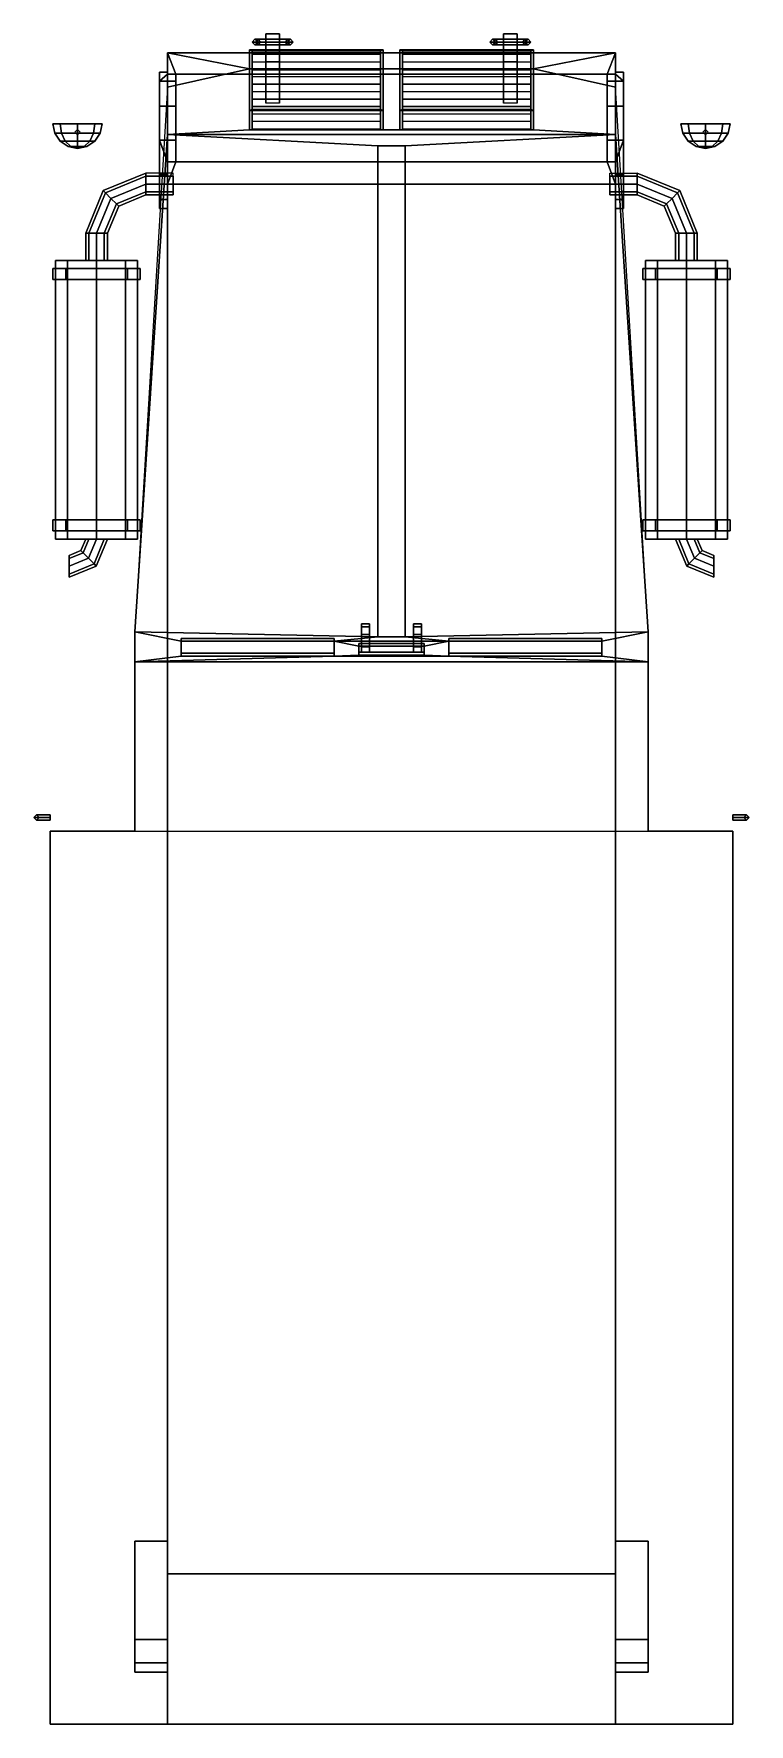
# Model space of a CAD drawing. Extents: x -1.31 to 1.31, y -3.05 to 3.14.
import ezdxf

# ---------------------------------------------------------------- set-up
doc = ezdxf.new("R2010")
doc.units = 0
doc.layers.get('0').update_dxf_attribs({"linetype": 'CONTINUOUS'})

msp = doc.modelspace()

# ---------------------------------------------------------------- linework, layer by layer
for points in [[(-0.4883, 3.12, 0.5917), (-0.4954, 3.11, 0.5846), (-0.51, 3.11, 0.62), (-0.5, 3.12, 0.62)], [(-0.5, 3.12, 0.73), (-0.51, 3.11, 0.73), (-0.4954, 3.11, 0.7654), (-0.4883, 3.12, 0.7583)], [(-0.5, 3.12, 0.62), (-0.51, 3.11, 0.62), (-0.51, 3.11, 0.73), (-0.5, 3.12, 0.73)], [(-0.4954, 3.11, 0.5846), (-0.4883, 3.1, 0.5917), (-0.5, 3.1, 0.62), (-0.51, 3.11, 0.62)], [(-0.51, 3.11, 0.73), (-0.5, 3.1, 0.73), (-0.4883, 3.1, 0.7583), (-0.4954, 3.11, 0.7654)], [(-0.51, 3.11, 0.62), (-0.5, 3.1, 0.62), (-0.5, 3.1, 0.73), (-0.51, 3.11, 0.73)], [(-0.4812, 3.11, 0.5988), (-0.4883, 3.12, 0.5917), (-0.5, 3.12, 0.62), (-0.49, 3.11, 0.62)], [(-0.49, 3.11, 0.73), (-0.5, 3.12, 0.73), (-0.4883, 3.12, 0.7583), (-0.4812, 3.11, 0.7512)], [(-0.49, 3.11, 0.62), (-0.5, 3.12, 0.62), (-0.5, 3.12, 0.73), (-0.49, 3.11, 0.73)], [(-0.4883, 3.1, 0.5917), (-0.4812, 3.11, 0.5988), (-0.49, 3.11, 0.62), (-0.5, 3.1, 0.62)], [(-0.5, 3.1, 0.73), (-0.49, 3.11, 0.73), (-0.4812, 3.11, 0.7512), (-0.4883, 3.1, 0.7583)], [(-0.5, 3.1, 0.62), (-0.49, 3.11, 0.62), (-0.49, 3.11, 0.73), (-0.5, 3.1, 0.73)], [(-0.46, 3.12, 0.58), (-0.46, 3.11, 0.57), (-0.4954, 3.11, 0.5846), (-0.4883, 3.12, 0.5917)], [(-0.4883, 3.12, 0.7583), (-0.4954, 3.11, 0.7654), (-0.46, 3.11, 0.78), (-0.46, 3.12, 0.77)], [(-0.46, 3.11, 0.57), (-0.46, 3.1, 0.58), (-0.4883, 3.1, 0.5917), (-0.4954, 3.11, 0.5846)], [(-0.4954, 3.11, 0.7654), (-0.4883, 3.1, 0.7583), (-0.46, 3.1, 0.77), (-0.46, 3.11, 0.78)], [(-0.46, 3.11, 0.59), (-0.46, 3.12, 0.58), (-0.4883, 3.12, 0.5917), (-0.4812, 3.11, 0.5988)], [(-0.4812, 3.11, 0.7512), (-0.4883, 3.12, 0.7583), (-0.46, 3.12, 0.77), (-0.46, 3.11, 0.76)], [(-0.46, 3.1, 0.58), (-0.46, 3.11, 0.59), (-0.4812, 3.11, 0.5988), (-0.4883, 3.1, 0.5917)], [(-0.4883, 3.1, 0.7583), (-0.4812, 3.11, 0.7512), (-0.46, 3.11, 0.76), (-0.46, 3.1, 0.77)], [(-0.46, 3.14, 0.8), (-0.46, 3.14, 0.73), (-0.46, 3.12, 0.71), (-0.46, 3.12, 0.83)], [(-0.41, 3.12, 0.83), (-0.41, 3.14, 0.8), (-0.46, 3.14, 0.8), (-0.46, 3.12, 0.83)], [(-0.41, 3.14, 0.8), (-0.41, 3.14, 0.73), (-0.46, 3.14, 0.73), (-0.46, 3.14, 0.8)], [(-0.41, 3.14, 0.73), (-0.41, 3.12, 0.71), (-0.46, 3.12, 0.71), (-0.46, 3.14, 0.73)], [(-0.46, 3.12, 0.71), (-0.46, 2.8864, 0.6352), (-0.46, 2.8864, 0.6352), (-0.46, 3.07, 0.75)], [(-0.46, 3.12, 0.83), (-0.46, 3.12, 0.71), (-0.46, 3.07, 0.75), (-0.46, 3.0387, 0.83)], [(-0.41, 3.0387, 0.83), (-0.41, 3.12, 0.83), (-0.46, 3.12, 0.83), (-0.46, 3.0387, 0.83)], [(-0.41, 3.12, 0.71), (-0.41, 2.8864, 0.6352), (-0.46, 2.8864, 0.6352), (-0.46, 3.12, 0.71)], [(-0.46, 3.11, 0.57), (-0.46, 3.12, 0.58), (-0.41, 3.12, 0.58), (-0.41, 3.11, 0.57)], [(-0.46, 3.12, 0.58), (-0.46, 3.11, 0.59), (-0.41, 3.11, 0.59), (-0.41, 3.12, 0.58)], [(-0.46, 3.11, 0.59), (-0.46, 3.1, 0.58), (-0.41, 3.1, 0.58), (-0.41, 3.11, 0.59)], [(-0.46, 3.1, 0.58), (-0.46, 3.11, 0.57), (-0.41, 3.11, 0.57), (-0.41, 3.1, 0.58)], [(-0.41, 3.12, 0.83), (-0.41, 3.12, 0.71), (-0.41, 3.14, 0.73), (-0.41, 3.14, 0.8)], [(-0.41, 3.07, 0.75), (-0.41, 2.8864, 0.6352), (-0.41, 2.8864, 0.6352), (-0.41, 3.12, 0.71)], [(-0.41, 3.0387, 0.83), (-0.41, 3.07, 0.75), (-0.41, 3.12, 0.71), (-0.41, 3.12, 0.83)], [(-0.41, 3.11, 0.57), (-0.41, 3.12, 0.58), (-0.3817, 3.12, 0.5917), (-0.3746, 3.11, 0.5846)], [(-0.41, 3.12, 0.58), (-0.41, 3.11, 0.59), (-0.3888, 3.11, 0.5988), (-0.3817, 3.12, 0.5917)], [(-0.3817, 3.12, 0.7583), (-0.3888, 3.11, 0.7512), (-0.41, 3.11, 0.76), (-0.41, 3.12, 0.77)], [(-0.3746, 3.11, 0.7654), (-0.3817, 3.12, 0.7583), (-0.41, 3.12, 0.77), (-0.41, 3.11, 0.78)], [(-0.41, 3.11, 0.59), (-0.41, 3.1, 0.58), (-0.3817, 3.1, 0.5917), (-0.3888, 3.11, 0.5988)], [(-0.41, 3.1, 0.58), (-0.41, 3.11, 0.57), (-0.3746, 3.11, 0.5846), (-0.3817, 3.1, 0.5917)], [(-0.3817, 3.1, 0.7583), (-0.3746, 3.11, 0.7654), (-0.41, 3.11, 0.78), (-0.41, 3.1, 0.77)], [(-0.3888, 3.11, 0.7512), (-0.3817, 3.1, 0.7583), (-0.41, 3.1, 0.77), (-0.41, 3.11, 0.76)], [(-0.3817, 3.12, 0.5917), (-0.3888, 3.11, 0.5988), (-0.38, 3.11, 0.62), (-0.37, 3.12, 0.62)], [(-0.37, 3.12, 0.73), (-0.38, 3.11, 0.73), (-0.3888, 3.11, 0.7512), (-0.3817, 3.12, 0.7583)], [(-0.3888, 3.11, 0.5988), (-0.3817, 3.1, 0.5917), (-0.37, 3.1, 0.62), (-0.38, 3.11, 0.62)], [(-0.38, 3.11, 0.73), (-0.37, 3.1, 0.73), (-0.3817, 3.1, 0.7583), (-0.3888, 3.11, 0.7512)], [(-0.3746, 3.11, 0.5846), (-0.3817, 3.12, 0.5917), (-0.37, 3.12, 0.62), (-0.36, 3.11, 0.62)], [(-0.36, 3.11, 0.73), (-0.37, 3.12, 0.73), (-0.3817, 3.12, 0.7583), (-0.3746, 3.11, 0.7654)], [(-0.3817, 3.1, 0.5917), (-0.3746, 3.11, 0.5846), (-0.36, 3.11, 0.62), (-0.37, 3.1, 0.62)], [(-0.37, 3.1, 0.73), (-0.36, 3.11, 0.73), (-0.3746, 3.11, 0.7654), (-0.3817, 3.1, 0.7583)], [(-0.37, 3.12, 0.62), (-0.38, 3.11, 0.62), (-0.38, 3.11, 0.73), (-0.37, 3.12, 0.73)], [(-0.38, 3.11, 0.62), (-0.37, 3.1, 0.62), (-0.37, 3.1, 0.73), (-0.38, 3.11, 0.73)], [(-0.36, 3.11, 0.62), (-0.37, 3.12, 0.62), (-0.37, 3.12, 0.73), (-0.36, 3.11, 0.73)], [(-0.37, 3.1, 0.62), (-0.36, 3.11, 0.62), (-0.36, 3.11, 0.73), (-0.37, 3.1, 0.73)], [(0.37, 3.12, 0.62), (0.36, 3.11, 0.62), (0.36, 3.11, 0.73), (0.37, 3.12, 0.73)], [(0.3817, 3.12, 0.5917), (0.3746, 3.11, 0.5846), (0.36, 3.11, 0.62), (0.37, 3.12, 0.62)], [(0.37, 3.12, 0.73), (0.36, 3.11, 0.73), (0.3746, 3.11, 0.7654), (0.3817, 3.12, 0.7583)], [(0.36, 3.11, 0.62), (0.37, 3.1, 0.62), (0.37, 3.1, 0.73), (0.36, 3.11, 0.73)], [(0.3746, 3.11, 0.5846), (0.3817, 3.1, 0.5917), (0.37, 3.1, 0.62), (0.36, 3.11, 0.62)], [(0.36, 3.11, 0.73), (0.37, 3.1, 0.73), (0.3817, 3.1, 0.7583), (0.3746, 3.11, 0.7654)], [(0.38, 3.11, 0.62), (0.37, 3.12, 0.62), (0.37, 3.12, 0.73), (0.38, 3.11, 0.73)], [(0.3888, 3.11, 0.5988), (0.3817, 3.12, 0.5917), (0.37, 3.12, 0.62), (0.38, 3.11, 0.62)], [(0.38, 3.11, 0.73), (0.37, 3.12, 0.73), (0.3817, 3.12, 0.7583), (0.3888, 3.11, 0.7512)], [(0.37, 3.1, 0.62), (0.38, 3.11, 0.62), (0.38, 3.11, 0.73), (0.37, 3.1, 0.73)], [(0.3817, 3.1, 0.5917), (0.3888, 3.11, 0.5988), (0.38, 3.11, 0.62), (0.37, 3.1, 0.62)], [(0.37, 3.1, 0.73), (0.38, 3.11, 0.73), (0.3888, 3.11, 0.7512), (0.3817, 3.1, 0.7583)], [(0.41, 3.12, 0.58), (0.41, 3.11, 0.57), (0.3746, 3.11, 0.5846), (0.3817, 3.12, 0.5917)], [(0.3817, 3.12, 0.7583), (0.3746, 3.11, 0.7654), (0.41, 3.11, 0.78), (0.41, 3.12, 0.77)], [(0.41, 3.11, 0.57), (0.41, 3.1, 0.58), (0.3817, 3.1, 0.5917), (0.3746, 3.11, 0.5846)], [(0.3746, 3.11, 0.7654), (0.3817, 3.1, 0.7583), (0.41, 3.1, 0.77), (0.41, 3.11, 0.78)], [(0.41, 3.11, 0.59), (0.41, 3.12, 0.58), (0.3817, 3.12, 0.5917), (0.3888, 3.11, 0.5988)], [(0.3888, 3.11, 0.7512), (0.3817, 3.12, 0.7583), (0.41, 3.12, 0.77), (0.41, 3.11, 0.76)], [(0.41, 3.1, 0.58), (0.41, 3.11, 0.59), (0.3888, 3.11, 0.5988), (0.3817, 3.1, 0.5917)], [(0.3817, 3.1, 0.7583), (0.3888, 3.11, 0.7512), (0.41, 3.11, 0.76), (0.41, 3.1, 0.77)], [(0.46, 3.14, 0.73), (0.46, 3.12, 0.71), (0.41, 3.12, 0.71), (0.41, 3.14, 0.73)], [(0.46, 3.14, 0.8), (0.46, 3.14, 0.73), (0.41, 3.14, 0.73), (0.41, 3.14, 0.8)], [(0.46, 3.12, 0.83), (0.46, 3.14, 0.8), (0.41, 3.14, 0.8), (0.41, 3.12, 0.83)], [(0.41, 3.14, 0.8), (0.41, 3.14, 0.73), (0.41, 3.12, 0.71), (0.41, 3.12, 0.83)], [(0.46, 3.12, 0.71), (0.46, 2.8864, 0.6352), (0.41, 2.8864, 0.6352), (0.41, 3.12, 0.71)], [(0.46, 3.0387, 0.83), (0.46, 3.12, 0.83), (0.41, 3.12, 0.83), (0.41, 3.0387, 0.83)], [(0.41, 3.12, 0.83), (0.41, 3.12, 0.71), (0.41, 3.07, 0.75), (0.41, 3.0387, 0.83)], [(0.41, 3.12, 0.71), (0.41, 2.8864, 0.6352), (0.41, 2.8864, 0.6352), (0.41, 3.07, 0.75)], [(0.41, 3.12, 0.58), (0.41, 3.11, 0.59), (0.46, 3.11, 0.59), (0.46, 3.12, 0.58)], [(0.41, 3.11, 0.57), (0.41, 3.12, 0.58), (0.46, 3.12, 0.58), (0.46, 3.11, 0.57)], [(0.41, 3.1, 0.58), (0.41, 3.11, 0.57), (0.46, 3.11, 0.57), (0.46, 3.1, 0.58)], [(0.41, 3.11, 0.59), (0.41, 3.1, 0.58), (0.46, 3.1, 0.58), (0.46, 3.11, 0.59)], [(0.46, 3.12, 0.83), (0.46, 3.12, 0.71), (0.46, 3.14, 0.73), (0.46, 3.14, 0.8)], [(0.46, 3.0387, 0.83), (0.46, 3.07, 0.75), (0.46, 3.12, 0.71), (0.46, 3.12, 0.83)], [(0.46, 3.07, 0.75), (0.46, 2.8864, 0.6352), (0.46, 2.8864, 0.6352), (0.46, 3.12, 0.71)], [(0.46, 3.11, 0.57), (0.46, 3.12, 0.58), (0.4883, 3.12, 0.5917), (0.4954, 3.11, 0.5846)], [(0.46, 3.12, 0.58), (0.46, 3.11, 0.59), (0.4812, 3.11, 0.5988), (0.4883, 3.12, 0.5917)], [(0.4883, 3.12, 0.7583), (0.4812, 3.11, 0.7512), (0.46, 3.11, 0.76), (0.46, 3.12, 0.77)], [(0.4954, 3.11, 0.7654), (0.4883, 3.12, 0.7583), (0.46, 3.12, 0.77), (0.46, 3.11, 0.78)], [(0.46, 3.11, 0.59), (0.46, 3.1, 0.58), (0.4883, 3.1, 0.5917), (0.4812, 3.11, 0.5988)], [(0.46, 3.1, 0.58), (0.46, 3.11, 0.57), (0.4954, 3.11, 0.5846), (0.4883, 3.1, 0.5917)], [(0.4883, 3.1, 0.7583), (0.4954, 3.11, 0.7654), (0.46, 3.11, 0.78), (0.46, 3.1, 0.77)], [(0.4812, 3.11, 0.7512), (0.4883, 3.1, 0.7583), (0.46, 3.1, 0.77), (0.46, 3.11, 0.76)], [(0.4883, 3.12, 0.5917), (0.4812, 3.11, 0.5988), (0.49, 3.11, 0.62), (0.5, 3.12, 0.62)], [(0.5, 3.12, 0.73), (0.49, 3.11, 0.73), (0.4812, 3.11, 0.7512), (0.4883, 3.12, 0.7583)], [(0.4812, 3.11, 0.5988), (0.4883, 3.1, 0.5917), (0.5, 3.1, 0.62), (0.49, 3.11, 0.62)], [(0.49, 3.11, 0.73), (0.5, 3.1, 0.73), (0.4883, 3.1, 0.7583), (0.4812, 3.11, 0.7512)], [(0.4954, 3.11, 0.5846), (0.4883, 3.12, 0.5917), (0.5, 3.12, 0.62), (0.51, 3.11, 0.62)], [(0.51, 3.11, 0.73), (0.5, 3.12, 0.73), (0.4883, 3.12, 0.7583), (0.4954, 3.11, 0.7654)], [(0.4883, 3.1, 0.5917), (0.4954, 3.11, 0.5846), (0.51, 3.11, 0.62), (0.5, 3.1, 0.62)], [(0.5, 3.1, 0.73), (0.51, 3.11, 0.73), (0.4954, 3.11, 0.7654), (0.4883, 3.1, 0.7583)], [(0.5, 3.12, 0.62), (0.49, 3.11, 0.62), (0.49, 3.11, 0.73), (0.5, 3.12, 0.73)], [(0.49, 3.11, 0.62), (0.5, 3.1, 0.62), (0.5, 3.1, 0.73), (0.49, 3.11, 0.73)], [(0.51, 3.11, 0.62), (0.5, 3.12, 0.62), (0.5, 3.12, 0.73), (0.51, 3.11, 0.73)], [(0.5, 3.1, 0.62), (0.51, 3.11, 0.62), (0.51, 3.11, 0.73), (0.5, 3.1, 0.73)], [(0.52, 3.0114, 0.9), (0.82, 3.07, 0.75), (-0.82, 3.07, 0.75), (-0.52, 3.0114, 0.9)], [(0.82, 3.07, 0.75), (0.79, 2.9924, 0.7015), (-0.79, 2.9924, 0.7015), (-0.82, 3.07, 0.75)], [(-0.82, 2.59, 0.45), (-0.82, -2.5, 0.45), (-0.82, 2.9449, 1.07), (-0.82, 3.07, 0.75)], [(-0.52, 3.0114, 0.9), (-0.52, 3.0114, 0.9), (-0.82, 3.07, 0.75), (-0.82, 2.9449, 1.07)], [(-0.82, 3.07, 0.75), (-0.79, 2.9924, 0.7015), (-0.82, 2.9924, 0.7015), (-0.82, 3.07, 0.75)], [(-0.51, 2.8625, 1.46), (-0.51, 3.0775, 0.91), (-0.52, 3.0814, 0.9), (-0.52, 2.8586, 1.47)], [(-0.52, 2.8586, 1.47), (-0.52, 3.0814, 0.9), (-0.52, 3.0114, 0.9), (-0.52, 2.7886, 1.47)], [(-0.04, 3.0775, 0.91), (-0.03, 3.0814, 0.9), (-0.52, 3.0814, 0.9), (-0.51, 3.0775, 0.91)], [(-0.03, 3.0814, 0.9), (-0.03, 3.0114, 0.9), (-0.52, 3.0114, 0.9), (-0.52, 3.0814, 0.9)], [(-0.51, 3.0075, 0.91), (-0.51, 3.0775, 0.91), (-0.51, 2.8625, 1.46), (-0.51, 2.7925, 1.46)], [(-0.04, 3.0075, 0.91), (-0.04, 3.0775, 0.91), (-0.51, 3.0775, 0.91), (-0.51, 3.0075, 0.91)], [(-0.04, 2.984, 0.97), (-0.04, 3.064, 0.92), (-0.51, 3.064, 0.92), (-0.51, 2.984, 0.97)], [(-0.04, 2.9567, 1.04), (-0.04, 3.0367, 0.99), (-0.51, 3.0367, 0.99), (-0.51, 2.9567, 1.04)], [(-0.03, 2.8586, 1.47), (-0.03, 3.0814, 0.9), (-0.04, 3.0775, 0.91), (-0.04, 2.8625, 1.46)], [(-0.04, 2.7925, 1.46), (-0.04, 2.8625, 1.46), (-0.04, 3.0775, 0.91), (-0.04, 3.0075, 0.91)], [(-0.03, 2.7886, 1.47), (-0.03, 3.0114, 0.9), (-0.03, 3.0814, 0.9), (-0.03, 2.8586, 1.47)], [(0.52, 3.0814, 0.9), (0.52, 3.0114, 0.9), (0.03, 3.0114, 0.9), (0.03, 3.0814, 0.9)], [(0.03, 2.8586, 1.47), (0.03, 3.0814, 0.9), (0.03, 3.0114, 0.9), (0.03, 2.7886, 1.47)], [(0.51, 3.0775, 0.91), (0.52, 3.0814, 0.9), (0.03, 3.0814, 0.9), (0.04, 3.0775, 0.91)], [(0.04, 2.8625, 1.46), (0.04, 3.0775, 0.91), (0.03, 3.0814, 0.9), (0.03, 2.8586, 1.47)], [(0.51, 3.0075, 0.91), (0.51, 3.0775, 0.91), (0.04, 3.0775, 0.91), (0.04, 3.0075, 0.91)], [(0.04, 3.0075, 0.91), (0.04, 3.0775, 0.91), (0.04, 2.8625, 1.46), (0.04, 2.7925, 1.46)], [(0.51, 2.984, 0.97), (0.51, 3.064, 0.92), (0.04, 3.064, 0.92), (0.04, 2.984, 0.97)], [(0.51, 2.9567, 1.04), (0.51, 3.0367, 0.99), (0.04, 3.0367, 0.99), (0.04, 2.9567, 1.04)], [(0.52, 2.8586, 1.47), (0.52, 3.0814, 0.9), (0.51, 3.0775, 0.91), (0.51, 2.8625, 1.46)], [(0.51, 2.7925, 1.46), (0.51, 2.8625, 1.46), (0.51, 3.0775, 0.91), (0.51, 3.0075, 0.91)], [(0.52, 2.7886, 1.47), (0.52, 3.0114, 0.9), (0.52, 3.0814, 0.9), (0.52, 2.8586, 1.47)], [(0.82, 2.9449, 1.07), (0.82, 3.07, 0.75), (0.52, 3.0114, 0.9)], [(0.82, 3.07, 0.75), (0.82, 2.9924, 0.7015), (0.79, 2.9924, 0.7015), (0.82, 3.07, 0.75)], [(0.82, 3.07, 0.75), (0.82, 2.9449, 1.07), (0.82, -2.5, 0.45), (0.82, 2.59, 0.45)], [(-0.82, 2.9665, 0.855), (-0.82, 3, 0.73), (-0.85, 3, 0.73), (-0.85, 2.9665, 0.855)], [(-0.82, 3, 0.73), (-0.82, 2.9924, 0.7015), (-0.85, 2.9665, 0.605), (-0.85, 3, 0.73)], [(-0.85, 2.625, 0.9465), (-0.85, 2.9665, 0.855), (-0.85, 3, 0.73), (-0.85, 2.5335, 0.855)], [(-0.85, 2.5335, 0.855), (-0.85, 3, 0.73), (-0.85, 2.9665, 0.605), (-0.85, 2.5, 0.73)], [(-0.79, 2.9924, 0.7015), (-0.79, 2.9665, 0.605), (-0.85, 2.9665, 0.605), (-0.82, 2.9924, 0.7015)], [(-0.52, 2.7886, 1.47), (-0.52, 3.0114, 0.9), (-0.82, 2.9449, 1.07), (-0.82, 2.771, 1.515)], [(-0.79, 2.9924, 0.7015), (-0.79, 2.6716, 0.501), (-0.79, 2.875, 0.5135), (-0.79, 2.9665, 0.605)], [(0.79, 2.9924, 0.7015), (0.79, 2.6716, 0.501), (-0.79, 2.6716, 0.501), (-0.79, 2.9924, 0.7015)], [(-0.04, 2.9293, 1.11), (-0.04, 3.0093, 1.06), (-0.51, 3.0093, 1.06), (-0.51, 2.9293, 1.11)], [(-0.04, 2.7925, 1.46), (-0.04, 3.0075, 0.91), (-0.51, 3.0075, 0.91), (-0.51, 2.7925, 1.46)], [(-0.04, 2.902, 1.18), (-0.04, 2.982, 1.13), (-0.51, 2.982, 1.13), (-0.51, 2.902, 1.18)], [(0.03, 2.7886, 1.47), (0.03, 3.0114, 0.9), (-0.03, 3.0114, 0.9), (-0.03, 2.7886, 1.47)], [(0.51, 2.9293, 1.11), (0.51, 3.0093, 1.06), (0.04, 3.0093, 1.06), (0.04, 2.9293, 1.11)], [(0.51, 2.7925, 1.46), (0.51, 3.0075, 0.91), (0.04, 3.0075, 0.91), (0.04, 2.7925, 1.46)], [(0.51, 2.902, 1.18), (0.51, 2.982, 1.13), (0.04, 2.982, 1.13), (0.04, 2.902, 1.18)], [(0.82, 2.771, 1.515), (0.82, 2.9449, 1.07), (0.52, 3.0114, 0.9), (0.52, 2.7886, 1.47)], [(0.82, 2.9924, 0.7015), (0.85, 2.9665, 0.605), (0.79, 2.9665, 0.605), (0.79, 2.9924, 0.7015)], [(0.79, 2.9665, 0.605), (0.79, 2.875, 0.5135), (0.79, 2.6716, 0.501), (0.79, 2.9924, 0.7015)], [(0.85, 2.9665, 0.855), (0.85, 3, 0.73), (0.82, 3, 0.73), (0.82, 2.9665, 0.855)], [(0.85, 3, 0.73), (0.85, 2.9665, 0.605), (0.82, 2.9924, 0.7015), (0.82, 3, 0.73)], [(0.85, 2.5335, 0.605), (0.85, 3, 0.73), (0.85, 2.9665, 0.855), (0.85, 2.5, 0.73)], [(0.85, 2.625, 0.5135), (0.85, 2.9665, 0.605), (0.85, 3, 0.73), (0.85, 2.5335, 0.605)], [(-0.94, 0.95, 1.63), (-0.82, 2.771, 1.515), (-0.82, 2.9449, 1.07), (-0.94, 0.95, 1.07)], [(-0.82, 2.875, 0.9465), (-0.82, 2.9665, 0.855), (-0.85, 2.9665, 0.855), (-0.85, 2.875, 0.9465)], [(-0.79, 2.9665, 0.605), (-0.79, 2.875, 0.5135), (-0.85, 2.875, 0.5135), (-0.85, 2.9665, 0.605)], [(-0.85, 2.5, 0.73), (-0.85, 2.9665, 0.605), (-0.85, 2.875, 0.5135), (-0.85, 2.5335, 0.605)], [(-0.85, 2.75, 0.98), (-0.85, 2.875, 0.9465), (-0.85, 2.9665, 0.855), (-0.85, 2.625, 0.9465)], [(-0.82, -2.5, 0.45), (-0.82, -2.5, 0.45), (-0.82, 0.22, 1.07), (-0.82, 2.9449, 1.07)], [(-0.04, 2.8746, 1.25), (-0.04, 2.9546, 1.2), (-0.51, 2.9546, 1.2), (-0.51, 2.8746, 1.25)], [(-0.04, 2.8472, 1.32), (-0.04, 2.9272, 1.27), (-0.51, 2.9272, 1.27), (-0.51, 2.8472, 1.32)], [(0.51, 2.8746, 1.25), (0.51, 2.9546, 1.2), (0.04, 2.9546, 1.2), (0.04, 2.8746, 1.25)], [(0.51, 2.8472, 1.32), (0.51, 2.9272, 1.27), (0.04, 2.9272, 1.27), (0.04, 2.8472, 1.32)], [(0.85, 2.9665, 0.605), (0.85, 2.875, 0.5135), (0.79, 2.875, 0.5135), (0.79, 2.9665, 0.605)], [(0.85, 2.875, 0.9465), (0.85, 2.9665, 0.855), (0.82, 2.9665, 0.855), (0.82, 2.875, 0.9465)], [(0.94, 0.95, 1.07), (0.82, 2.9449, 1.07), (0.82, 2.771, 1.515), (0.94, 0.95, 1.63)], [(0.82, 2.9449, 1.07), (0.82, 0.22, 1.07), (0.82, -2.5, 0.45)], [(0.85, 2.5, 0.73), (0.85, 2.9665, 0.855), (0.85, 2.875, 0.9465), (0.85, 2.5335, 0.855)], [(0.85, 2.75, 0.48), (0.85, 2.875, 0.5135), (0.85, 2.9665, 0.605), (0.85, 2.625, 0.5135)], [(-0.82, 2.75, 0.98), (-0.82, 2.875, 0.9465), (-0.85, 2.875, 0.9465), (-0.85, 2.75, 0.98)], [(-0.79, 2.875, 0.5135), (-0.79, 2.75, 0.48), (-0.85, 2.75, 0.48), (-0.85, 2.875, 0.5135)], [(-0.85, 2.5335, 0.605), (-0.85, 2.875, 0.5135), (-0.85, 2.75, 0.48), (-0.85, 2.625, 0.5135)], [(-0.79, 2.875, 0.5135), (-0.79, 2.875, 0.5135), (-0.79, 2.6716, 0.501), (-0.79, 2.75, 0.48)], [(-0.03, 2.8586, 1.47), (-0.04, 2.8625, 1.46), (-0.51, 2.8625, 1.46), (-0.52, 2.8586, 1.47)], [(-0.03, 2.7886, 1.47), (-0.03, 2.8586, 1.47), (-0.52, 2.8586, 1.47), (-0.52, 2.7886, 1.47)], [(-0.04, 2.8199, 1.39), (-0.04, 2.8999, 1.34), (-0.51, 2.8999, 1.34), (-0.51, 2.8199, 1.39)], [(-0.04, 2.7925, 1.46), (-0.04, 2.8725, 1.41), (-0.51, 2.8725, 1.41), (-0.51, 2.7925, 1.46)], [(0.52, 2.8586, 1.47), (0.51, 2.8625, 1.46), (0.04, 2.8625, 1.46), (0.03, 2.8586, 1.47)], [(0.52, 2.7886, 1.47), (0.52, 2.8586, 1.47), (0.03, 2.8586, 1.47), (0.03, 2.7886, 1.47)], [(0.51, 2.8199, 1.39), (0.51, 2.8999, 1.34), (0.04, 2.8999, 1.34), (0.04, 2.8199, 1.39)], [(0.51, 2.7925, 1.46), (0.51, 2.8725, 1.41), (0.04, 2.8725, 1.41), (0.04, 2.7925, 1.46)], [(0.85, 2.875, 0.5135), (0.85, 2.75, 0.48), (0.79, 2.75, 0.48), (0.79, 2.875, 0.5135)], [(0.79, 2.75, 0.48), (0.79, 2.6716, 0.501), (0.79, 2.875, 0.5135)], [(0.85, 2.75, 0.98), (0.85, 2.875, 0.9465), (0.82, 2.875, 0.9465), (0.82, 2.75, 0.98)], [(0.85, 2.5335, 0.855), (0.85, 2.875, 0.9465), (0.85, 2.75, 0.98), (0.85, 2.625, 0.9465)], [(-1.24, 2.81, 1.26), (-1.2136, 2.81, 1.3236), (-1.15, 2.81, 1.35), (-1.0864, 2.81, 1.3236)], [(-1.2136, 2.81, 1.1964), (-1.24, 2.81, 1.26), (-1.0864, 2.81, 1.3236), (-1.06, 2.81, 1.26)], [(-1.2088, 2.7756, 1.3188), (-1.2136, 2.81, 1.3236), (-1.24, 2.81, 1.26), (-1.2331, 2.7756, 1.26)], [(-1.2331, 2.7756, 1.26), (-1.24, 2.81, 1.26), (-1.2136, 2.81, 1.1964), (-1.2088, 2.7756, 1.2012)], [(-1.15, 2.81, 1.17), (-1.2136, 2.81, 1.1964), (-1.06, 2.81, 1.26), (-1.0864, 2.81, 1.1964)], [(-1.15, 2.7756, 1.3431), (-1.15, 2.81, 1.35), (-1.2136, 2.81, 1.3236), (-1.2088, 2.7756, 1.3188)], [(-1.2088, 2.7756, 1.2012), (-1.2136, 2.81, 1.1964), (-1.15, 2.81, 1.17), (-1.15, 2.7756, 1.1769)], [(-1.15, 2.79, 1.07), (-1.16, 2.78, 1.07), (-1.16, 2.78, 1.19), (-1.15, 2.79, 1.18)], [(-1.0912, 2.7756, 1.3188), (-1.0864, 2.81, 1.3236), (-1.15, 2.81, 1.35), (-1.15, 2.7756, 1.3431)], [(-1.15, 2.7756, 1.1769), (-1.15, 2.81, 1.17), (-1.0864, 2.81, 1.1964), (-1.0912, 2.7756, 1.2012)], [(-1.14, 2.78, 1.07), (-1.15, 2.79, 1.07), (-1.15, 2.79, 1.18), (-1.14, 2.78, 1.19)], [(-1.0669, 2.7756, 1.26), (-1.06, 2.81, 1.26), (-1.0864, 2.81, 1.3236), (-1.0912, 2.7756, 1.3188)], [(-1.0912, 2.7756, 1.2012), (-1.0864, 2.81, 1.1964), (-1.06, 2.81, 1.26), (-1.0669, 2.7756, 1.26)], [(0.82, 2.771, 1.515), (0.52, 2.7886, 1.47), (-0.52, 2.7886, 1.47), (-0.82, 2.771, 1.515)], [(1.0669, 2.7756, 1.26), (1.06, 2.81, 1.26), (1.0864, 2.81, 1.1964), (1.0912, 2.7756, 1.2012)], [(1.0912, 2.7756, 1.3188), (1.0864, 2.81, 1.3236), (1.06, 2.81, 1.26), (1.0669, 2.7756, 1.26)], [(1.0864, 2.81, 1.1964), (1.06, 2.81, 1.26), (1.2136, 2.81, 1.3236), (1.24, 2.81, 1.26)], [(1.06, 2.81, 1.26), (1.0864, 2.81, 1.3236), (1.15, 2.81, 1.35), (1.2136, 2.81, 1.3236)], [(1.0912, 2.7756, 1.2012), (1.0864, 2.81, 1.1964), (1.15, 2.81, 1.17), (1.15, 2.7756, 1.1769)], [(1.15, 2.7756, 1.3431), (1.15, 2.81, 1.35), (1.0864, 2.81, 1.3236), (1.0912, 2.7756, 1.3188)], [(1.15, 2.81, 1.17), (1.0864, 2.81, 1.1964), (1.24, 2.81, 1.26), (1.2136, 2.81, 1.1964)], [(1.15, 2.79, 1.07), (1.14, 2.78, 1.07), (1.14, 2.78, 1.19), (1.15, 2.79, 1.18)], [(1.15, 2.7756, 1.1769), (1.15, 2.81, 1.17), (1.2136, 2.81, 1.1964), (1.2088, 2.7756, 1.2012)], [(1.2088, 2.7756, 1.3188), (1.2136, 2.81, 1.3236), (1.15, 2.81, 1.35), (1.15, 2.7756, 1.3431)], [(1.16, 2.78, 1.07), (1.15, 2.79, 1.07), (1.15, 2.79, 1.18), (1.16, 2.78, 1.19)], [(1.2088, 2.7756, 1.2012), (1.2136, 2.81, 1.1964), (1.24, 2.81, 1.26), (1.2331, 2.7756, 1.26)], [(1.2331, 2.7756, 1.26), (1.24, 2.81, 1.26), (1.2136, 2.81, 1.3236), (1.2088, 2.7756, 1.3188)], [(-1.195, 2.7464, 1.305), (-1.2088, 2.7756, 1.3188), (-1.2331, 2.7756, 1.26), (-1.2136, 2.7464, 1.26)], [(-1.2136, 2.7464, 1.26), (-1.2331, 2.7756, 1.26), (-1.2088, 2.7756, 1.2012), (-1.195, 2.7464, 1.215)], [(-1.1744, 2.7269, 1.2844), (-1.195, 2.7464, 1.305), (-1.2136, 2.7464, 1.26), (-1.1844, 2.7269, 1.26)], [(-1.1844, 2.7269, 1.26), (-1.2136, 2.7464, 1.26), (-1.195, 2.7464, 1.215), (-1.1744, 2.7269, 1.2356)], [(-1.15, 2.7464, 1.3236), (-1.15, 2.7756, 1.3431), (-1.2088, 2.7756, 1.3188), (-1.195, 2.7464, 1.305)], [(-1.195, 2.7464, 1.215), (-1.2088, 2.7756, 1.2012), (-1.15, 2.7756, 1.1769), (-1.15, 2.7464, 1.1964)], [(-1.15, 2.7269, 1.2944), (-1.15, 2.7464, 1.3236), (-1.195, 2.7464, 1.305), (-1.1744, 2.7269, 1.2844)], [(-1.1744, 2.7269, 1.2356), (-1.195, 2.7464, 1.215), (-1.15, 2.7464, 1.1964), (-1.15, 2.7269, 1.2256)], [(-1.15, 2.72, 1.26), (-1.1744, 2.7269, 1.2844), (-1.1844, 2.7269, 1.26), (-1.15, 2.72, 1.26)], [(-1.15, 2.72, 1.26), (-1.1844, 2.7269, 1.26), (-1.1744, 2.7269, 1.2356), (-1.15, 2.72, 1.26)], [(-1.15, 2.72, 1.26), (-1.15, 2.7269, 1.2944), (-1.1744, 2.7269, 1.2844), (-1.15, 2.72, 1.26)], [(-1.15, 2.72, 1.26), (-1.1744, 2.7269, 1.2356), (-1.15, 2.7269, 1.2256), (-1.15, 2.72, 1.26)], [(-1.16, 2.78, 1.07), (-1.15, 2.77, 1.07), (-1.15, 2.77, 1.19), (-1.16, 2.78, 1.19)], [(-1.15, 2.77, 1.07), (-1.14, 2.78, 1.07), (-1.14, 2.78, 1.19), (-1.15, 2.77, 1.19)], [(-1.105, 2.7464, 1.305), (-1.0912, 2.7756, 1.3188), (-1.15, 2.7756, 1.3431), (-1.15, 2.7464, 1.3236)], [(-1.15, 2.7464, 1.1964), (-1.15, 2.7756, 1.1769), (-1.0912, 2.7756, 1.2012), (-1.105, 2.7464, 1.215)], [(-1.1256, 2.7269, 1.2844), (-1.105, 2.7464, 1.305), (-1.15, 2.7464, 1.3236), (-1.15, 2.7269, 1.2944)], [(-1.15, 2.7269, 1.2256), (-1.15, 2.7464, 1.1964), (-1.105, 2.7464, 1.215), (-1.1256, 2.7269, 1.2356)], [(-1.15, 2.72, 1.26), (-1.1256, 2.7269, 1.2844), (-1.15, 2.7269, 1.2944), (-1.15, 2.72, 1.26)], [(-1.15, 2.72, 1.26), (-1.1156, 2.7269, 1.26), (-1.1256, 2.7269, 1.2844), (-1.15, 2.72, 1.26)], [(-1.15, 2.72, 1.26), (-1.1256, 2.7269, 1.2356), (-1.1156, 2.7269, 1.26), (-1.15, 2.72, 1.26)], [(-1.15, 2.72, 1.26), (-1.15, 2.7269, 1.2256), (-1.1256, 2.7269, 1.2356), (-1.15, 2.72, 1.26)], [(-1.1156, 2.7269, 1.26), (-1.0864, 2.7464, 1.26), (-1.105, 2.7464, 1.305), (-1.1256, 2.7269, 1.2844)], [(-1.1256, 2.7269, 1.2356), (-1.105, 2.7464, 1.215), (-1.0864, 2.7464, 1.26), (-1.1156, 2.7269, 1.26)], [(-1.0864, 2.7464, 1.26), (-1.0669, 2.7756, 1.26), (-1.0912, 2.7756, 1.3188), (-1.105, 2.7464, 1.305)], [(-1.105, 2.7464, 1.215), (-1.0912, 2.7756, 1.2012), (-1.0669, 2.7756, 1.26), (-1.0864, 2.7464, 1.26)], [(-0.05, 0.9318, 1.7311), (-0.05, 2.73, 1.62), (-0.82, 2.771, 1.515), (-0.94, 0.95, 1.63)], [(-0.82, 2.625, 0.9465), (-0.82, 2.75, 0.98), (-0.85, 2.75, 0.98), (-0.85, 2.625, 0.9465)], [(-0.82, 2.6716, 0.501), (-0.82, 2.625, 0.5135), (-0.85, 2.625, 0.5135), (-0.85, 2.75, 0.48)], [(-0.79, 2.75, 0.48), (-0.79, 2.6716, 0.501), (-0.82, 2.6716, 0.501), (-0.85, 2.75, 0.48)], [(0.05, 2.73, 1.62), (0.82, 2.771, 1.515), (-0.82, 2.771, 1.515), (-0.05, 2.73, 1.62)], [(0.05, 0.9318, 1.7311), (0.05, 2.73, 1.62), (-0.05, 2.73, 1.62), (-0.05, 0.9318, 1.7311)], [(0.94, 0.95, 1.63), (0.82, 2.771, 1.515), (0.05, 2.73, 1.62), (0.05, 0.9318, 1.7311)], [(0.85, 2.75, 0.48), (0.82, 2.6716, 0.501), (0.79, 2.6716, 0.501), (0.79, 2.75, 0.48)], [(0.85, 2.625, 0.9465), (0.85, 2.75, 0.98), (0.82, 2.75, 0.98), (0.82, 2.625, 0.9465)], [(0.85, 2.75, 0.48), (0.85, 2.625, 0.5135), (0.82, 2.625, 0.5135), (0.82, 2.6716, 0.501)], [(1.0864, 2.7464, 1.26), (1.0669, 2.7756, 1.26), (1.0912, 2.7756, 1.2012), (1.105, 2.7464, 1.215)], [(1.105, 2.7464, 1.305), (1.0912, 2.7756, 1.3188), (1.0669, 2.7756, 1.26), (1.0864, 2.7464, 1.26)], [(1.1156, 2.7269, 1.26), (1.0864, 2.7464, 1.26), (1.105, 2.7464, 1.215), (1.1256, 2.7269, 1.2356)], [(1.1256, 2.7269, 1.2844), (1.105, 2.7464, 1.305), (1.0864, 2.7464, 1.26), (1.1156, 2.7269, 1.26)], [(1.105, 2.7464, 1.215), (1.0912, 2.7756, 1.2012), (1.15, 2.7756, 1.1769), (1.15, 2.7464, 1.1964)], [(1.15, 2.7464, 1.3236), (1.15, 2.7756, 1.3431), (1.0912, 2.7756, 1.3188), (1.105, 2.7464, 1.305)], [(1.1256, 2.7269, 1.2356), (1.105, 2.7464, 1.215), (1.15, 2.7464, 1.1964), (1.15, 2.7269, 1.2256)], [(1.15, 2.7269, 1.2944), (1.15, 2.7464, 1.3236), (1.105, 2.7464, 1.305), (1.1256, 2.7269, 1.2844)], [(1.15, 2.72, 1.26), (1.1156, 2.7269, 1.26), (1.1256, 2.7269, 1.2356), (1.15, 2.72, 1.26)], [(1.15, 2.72, 1.26), (1.1256, 2.7269, 1.2844), (1.1156, 2.7269, 1.26), (1.15, 2.72, 1.26)], [(1.15, 2.72, 1.26), (1.1256, 2.7269, 1.2356), (1.15, 2.7269, 1.2256), (1.15, 2.72, 1.26)], [(1.15, 2.72, 1.26), (1.15, 2.7269, 1.2944), (1.1256, 2.7269, 1.2844), (1.15, 2.72, 1.26)], [(1.14, 2.78, 1.07), (1.15, 2.77, 1.07), (1.15, 2.77, 1.19), (1.14, 2.78, 1.19)], [(1.15, 2.77, 1.07), (1.16, 2.78, 1.07), (1.16, 2.78, 1.19), (1.15, 2.77, 1.19)], [(1.15, 2.7464, 1.1964), (1.15, 2.7756, 1.1769), (1.2088, 2.7756, 1.2012), (1.195, 2.7464, 1.215)], [(1.195, 2.7464, 1.305), (1.2088, 2.7756, 1.3188), (1.15, 2.7756, 1.3431), (1.15, 2.7464, 1.3236)], [(1.15, 2.7269, 1.2256), (1.15, 2.7464, 1.1964), (1.195, 2.7464, 1.215), (1.1744, 2.7269, 1.2356)], [(1.1744, 2.7269, 1.2844), (1.195, 2.7464, 1.305), (1.15, 2.7464, 1.3236), (1.15, 2.7269, 1.2944)], [(1.15, 2.72, 1.26), (1.15, 2.7269, 1.2256), (1.1744, 2.7269, 1.2356), (1.15, 2.72, 1.26)], [(1.15, 2.72, 1.26), (1.1744, 2.7269, 1.2356), (1.1844, 2.7269, 1.26), (1.15, 2.72, 1.26)], [(1.15, 2.72, 1.26), (1.1844, 2.7269, 1.26), (1.1744, 2.7269, 1.2844), (1.15, 2.72, 1.26)], [(1.15, 2.72, 1.26), (1.1744, 2.7269, 1.2844), (1.15, 2.7269, 1.2944), (1.15, 2.72, 1.26)], [(1.1744, 2.7269, 1.2356), (1.195, 2.7464, 1.215), (1.2136, 2.7464, 1.26), (1.1844, 2.7269, 1.26)], [(1.1844, 2.7269, 1.26), (1.2136, 2.7464, 1.26), (1.195, 2.7464, 1.305), (1.1744, 2.7269, 1.2844)], [(1.195, 2.7464, 1.215), (1.2088, 2.7756, 1.2012), (1.2331, 2.7756, 1.26), (1.2136, 2.7464, 1.26)], [(1.2136, 2.7464, 1.26), (1.2331, 2.7756, 1.26), (1.2088, 2.7756, 1.3188), (1.195, 2.7464, 1.305)], [(-0.79, 2.6716, 0.501), (-0.82, 2.59, 0.45), (-0.82, 2.59, 0.45), (-0.82, 2.6716, 0.501)], [(0.79, 2.6716, 0.501), (0.82, 2.59, 0.45), (-0.82, 2.59, 0.45), (-0.79, 2.6716, 0.501)], [(0.82, 2.6716, 0.501), (0.82, 2.59, 0.45), (0.82, 2.59, 0.45), (0.79, 2.6716, 0.501)], [(-1.0556, 2.5656, 1.31), (-1.0473, 2.5573, 1.3383), (-0.9, 2.6183, 1.3383), (-0.9, 2.63, 1.31)], [(-1.0473, 2.5573, 1.2817), (-1.0556, 2.5656, 1.31), (-0.9, 2.63, 1.31), (-0.9, 2.6183, 1.2817)], [(-1.0473, 2.5573, 1.3383), (-1.0273, 2.5373, 1.35), (-0.9, 2.59, 1.35), (-0.9, 2.6183, 1.3383)], [(-1.0273, 2.5373, 1.27), (-1.0473, 2.5573, 1.2817), (-0.9, 2.6183, 1.2817), (-0.9, 2.59, 1.27)], [(-0.82, 2.5335, 0.855), (-0.82, 2.625, 0.9465), (-0.85, 2.625, 0.9465), (-0.85, 2.5335, 0.855)], [(-0.82, 2.625, 0.5135), (-0.82, 2.5335, 0.605), (-0.85, 2.5335, 0.605), (-0.85, 2.625, 0.5135)], [(0.85, 2.5335, 0.855), (0.85, 2.625, 0.9465), (0.82, 2.625, 0.9465), (0.82, 2.5335, 0.855)], [(0.85, 2.625, 0.5135), (0.85, 2.5335, 0.605), (0.82, 2.5335, 0.605), (0.82, 2.625, 0.5135)], [(1.0473, 2.5573, 1.3383), (1.0556, 2.5656, 1.31), (0.9, 2.63, 1.31), (0.9, 2.6183, 1.3383)], [(1.0556, 2.5656, 1.31), (1.0473, 2.5573, 1.2817), (0.9, 2.6183, 1.2817), (0.9, 2.63, 1.31)], [(1.0273, 2.5373, 1.35), (1.0473, 2.5573, 1.3383), (0.9, 2.6183, 1.3383), (0.9, 2.59, 1.35)], [(1.0473, 2.5573, 1.2817), (1.0273, 2.5373, 1.27), (0.9, 2.59, 1.27), (0.9, 2.6183, 1.2817)], [(-1.12, 2.41, 1.31), (-1.1083, 2.41, 1.3383), (-1.0473, 2.5573, 1.3383), (-1.0556, 2.5656, 1.31)], [(-1.1083, 2.41, 1.2817), (-1.12, 2.41, 1.31), (-1.0556, 2.5656, 1.31), (-1.0473, 2.5573, 1.2817)], [(-1.1083, 2.41, 1.3383), (-1.08, 2.41, 1.35), (-1.0273, 2.5373, 1.35), (-1.0473, 2.5573, 1.3383)], [(-1.08, 2.41, 1.27), (-1.1083, 2.41, 1.2817), (-1.0473, 2.5573, 1.2817), (-1.0273, 2.5373, 1.27)], [(-1.0273, 2.5373, 1.35), (-1.0073, 2.5173, 1.3383), (-0.9, 2.5617, 1.3383), (-0.9, 2.59, 1.35)], [(-1.0073, 2.5173, 1.2817), (-1.0273, 2.5373, 1.27), (-0.9, 2.59, 1.27), (-0.9, 2.5617, 1.2817)], [(-1.0073, 2.5173, 1.3383), (-0.999, 2.509, 1.31), (-0.9, 2.55, 1.31), (-0.9, 2.5617, 1.3383)], [(-0.999, 2.509, 1.31), (-1.0073, 2.5173, 1.2817), (-0.9, 2.5617, 1.2817), (-0.9, 2.55, 1.31)], [(0.82, 2.59, 0.45), (0.82, -2.5, 0.45), (-0.82, -2.5, 0.45), (-0.82, 2.59, 0.45)], [(1.0073, 2.5173, 1.3383), (1.0273, 2.5373, 1.35), (0.9, 2.59, 1.35), (0.9, 2.5617, 1.3383)], [(1.0273, 2.5373, 1.27), (1.0073, 2.5173, 1.2817), (0.9, 2.5617, 1.2817), (0.9, 2.59, 1.27)], [(0.999, 2.509, 1.31), (1.0073, 2.5173, 1.3383), (0.9, 2.5617, 1.3383), (0.9, 2.55, 1.31)], [(1.0073, 2.5173, 1.2817), (0.999, 2.509, 1.31), (0.9, 2.55, 1.31), (0.9, 2.5617, 1.2817)], [(1.08, 2.41, 1.35), (1.1083, 2.41, 1.3383), (1.0473, 2.5573, 1.3383), (1.0273, 2.5373, 1.35)], [(1.1083, 2.41, 1.2817), (1.08, 2.41, 1.27), (1.0273, 2.5373, 1.27), (1.0473, 2.5573, 1.2817)], [(1.1083, 2.41, 1.3383), (1.12, 2.41, 1.31), (1.0556, 2.5656, 1.31), (1.0473, 2.5573, 1.3383)], [(1.12, 2.41, 1.31), (1.1083, 2.41, 1.2817), (1.0473, 2.5573, 1.2817), (1.0556, 2.5656, 1.31)], [(-1.08, 2.41, 1.35), (-1.0517, 2.41, 1.3383), (-1.0073, 2.5173, 1.3383), (-1.0273, 2.5373, 1.35)], [(-1.0517, 2.41, 1.2817), (-1.08, 2.41, 1.27), (-1.0273, 2.5373, 1.27), (-1.0073, 2.5173, 1.2817)], [(-1.0517, 2.41, 1.3383), (-1.04, 2.41, 1.31), (-0.999, 2.509, 1.31), (-1.0073, 2.5173, 1.3383)], [(-1.04, 2.41, 1.31), (-1.0517, 2.41, 1.2817), (-1.0073, 2.5173, 1.2817), (-0.999, 2.509, 1.31)], [(-0.82, 2.5, 0.73), (-0.82, 2.5335, 0.855), (-0.85, 2.5335, 0.855), (-0.85, 2.5, 0.73)], [(-0.82, 2.5335, 0.605), (-0.82, 2.5, 0.73), (-0.85, 2.5, 0.73), (-0.85, 2.5335, 0.605)], [(0.85, 2.5, 0.73), (0.85, 2.5335, 0.855), (0.82, 2.5335, 0.855), (0.82, 2.5, 0.73)], [(0.85, 2.5335, 0.605), (0.85, 2.5, 0.73), (0.82, 2.5, 0.73), (0.82, 2.5335, 0.605)], [(1.04, 2.41, 1.31), (1.0517, 2.41, 1.3383), (1.0073, 2.5173, 1.3383), (0.999, 2.509, 1.31)], [(1.0517, 2.41, 1.2817), (1.04, 2.41, 1.31), (0.999, 2.509, 1.31), (1.0073, 2.5173, 1.2817)], [(1.0517, 2.41, 1.3383), (1.08, 2.41, 1.35), (1.0273, 2.5373, 1.35), (1.0073, 2.5173, 1.3383)], [(1.08, 2.41, 1.27), (1.0517, 2.41, 1.2817), (1.0073, 2.5173, 1.2817), (1.0273, 2.5373, 1.27)], [(-1.1083, 2.41, 1.3383), (-1.12, 2.41, 1.31), (-1.12, 2.31, 1.31), (-1.1083, 2.31, 1.3383)], [(-1.12, 2.41, 1.31), (-1.1083, 2.41, 1.2817), (-1.1083, 2.31, 1.2817), (-1.12, 2.31, 1.31)], [(-1.08, 2.41, 1.35), (-1.1083, 2.41, 1.3383), (-1.1083, 2.31, 1.3383), (-1.08, 2.31, 1.35)], [(-1.1083, 2.41, 1.2817), (-1.08, 2.41, 1.27), (-1.08, 2.31, 1.27), (-1.1083, 2.31, 1.2817)], [(-1.0517, 2.41, 1.3383), (-1.08, 2.41, 1.35), (-1.08, 2.31, 1.35), (-1.0517, 2.31, 1.3383)], [(-1.08, 2.41, 1.27), (-1.0517, 2.41, 1.2817), (-1.0517, 2.31, 1.2817), (-1.08, 2.31, 1.27)], [(-1.04, 2.41, 1.31), (-1.0517, 2.41, 1.3383), (-1.0517, 2.31, 1.3383), (-1.04, 2.31, 1.31)], [(-1.0517, 2.41, 1.2817), (-1.04, 2.41, 1.31), (-1.04, 2.31, 1.31), (-1.0517, 2.31, 1.2817)], [(1.0517, 2.41, 1.3383), (1.04, 2.41, 1.31), (1.04, 2.31, 1.31), (1.0517, 2.31, 1.3383)], [(1.04, 2.41, 1.31), (1.0517, 2.41, 1.2817), (1.0517, 2.31, 1.2817), (1.04, 2.31, 1.31)], [(1.08, 2.41, 1.35), (1.0517, 2.41, 1.3383), (1.0517, 2.31, 1.3383), (1.08, 2.31, 1.35)], [(1.0517, 2.41, 1.2817), (1.08, 2.41, 1.27), (1.08, 2.31, 1.27), (1.0517, 2.31, 1.2817)], [(1.1083, 2.41, 1.3383), (1.08, 2.41, 1.35), (1.08, 2.31, 1.35), (1.1083, 2.31, 1.3383)], [(1.08, 2.41, 1.27), (1.1083, 2.41, 1.2817), (1.1083, 2.31, 1.2817), (1.08, 2.31, 1.27)], [(1.12, 2.41, 1.31), (1.1083, 2.41, 1.3383), (1.1083, 2.31, 1.3383), (1.12, 2.31, 1.31)], [(1.1083, 2.41, 1.2817), (1.12, 2.41, 1.31), (1.12, 2.31, 1.31), (1.1083, 2.31, 1.2817)], [(-1.1861, 2.31, 1.3261), (-1.23, 2.31, 1.22), (-1.23, 1.29, 1.22), (-1.1861, 1.29, 1.3261)], [(-1.23, 2.31, 1.22), (-1.1861, 2.31, 1.1139), (-1.1861, 1.29, 1.1139), (-1.23, 1.29, 1.22)], [(-1.08, 2.31, 1.07), (-1.1861, 2.31, 1.1139), (-1.23, 2.31, 1.22), (-0.9739, 2.31, 1.1139)], [(-0.9739, 2.31, 1.1139), (-1.23, 2.31, 1.22), (-1.1861, 2.31, 1.3261), (-0.93, 2.31, 1.22)], [(-1.08, 2.31, 1.37), (-1.1861, 2.31, 1.3261), (-1.1861, 1.29, 1.3261), (-1.08, 1.29, 1.37)], [(-1.1861, 2.31, 1.1139), (-1.08, 2.31, 1.07), (-1.08, 1.29, 1.07), (-1.1861, 1.29, 1.1139)], [(-0.93, 2.31, 1.22), (-1.1861, 2.31, 1.3261), (-1.08, 2.31, 1.37), (-0.9739, 2.31, 1.3261)], [(-0.9739, 2.31, 1.3261), (-1.08, 2.31, 1.37), (-1.08, 1.29, 1.37), (-0.9739, 1.29, 1.3261)], [(-1.08, 2.31, 1.07), (-0.9739, 2.31, 1.1139), (-0.9739, 1.29, 1.1139), (-1.08, 1.29, 1.07)], [(-0.93, 2.31, 1.22), (-0.9739, 2.31, 1.3261), (-0.9739, 1.29, 1.3261), (-0.93, 1.29, 1.22)], [(-0.9739, 2.31, 1.1139), (-0.93, 2.31, 1.22), (-0.93, 1.29, 1.22), (-0.9739, 1.29, 1.1139)], [(0.93, 2.31, 1.22), (0.9739, 2.31, 1.1139), (0.9739, 1.29, 1.1139), (0.93, 1.29, 1.22)], [(0.9739, 2.31, 1.3261), (0.93, 2.31, 1.22), (0.93, 1.29, 1.22), (0.9739, 1.29, 1.3261)], [(1.08, 2.31, 1.07), (0.9739, 2.31, 1.1139), (0.93, 2.31, 1.22), (1.1861, 2.31, 1.1139)], [(1.1861, 2.31, 1.1139), (0.93, 2.31, 1.22), (0.9739, 2.31, 1.3261), (1.23, 2.31, 1.22)], [(0.9739, 2.31, 1.1139), (1.08, 2.31, 1.07), (1.08, 1.29, 1.07), (0.9739, 1.29, 1.1139)], [(1.08, 2.31, 1.37), (0.9739, 2.31, 1.3261), (0.9739, 1.29, 1.3261), (1.08, 1.29, 1.37)], [(1.23, 2.31, 1.22), (0.9739, 2.31, 1.3261), (1.08, 2.31, 1.37), (1.1861, 2.31, 1.3261)], [(1.08, 2.31, 1.07), (1.1861, 2.31, 1.1139), (1.1861, 1.29, 1.1139), (1.08, 1.29, 1.07)], [(1.1861, 2.31, 1.3261), (1.08, 2.31, 1.37), (1.08, 1.29, 1.37), (1.1861, 1.29, 1.3261)], [(1.1861, 2.31, 1.1139), (1.23, 2.31, 1.22), (1.23, 1.29, 1.22), (1.1861, 1.29, 1.1139)], [(1.23, 2.31, 1.22), (1.1861, 2.31, 1.3261), (1.1861, 1.29, 1.3261), (1.23, 1.29, 1.22)], [(-1.24, 2.28, 1.22), (-1.1931, 2.28, 1.3331), (-1.1861, 2.28, 1.3261), (-1.23, 2.28, 1.22)], [(-1.23, 2.28, 1.22), (-1.23, 2.28, 1.07), (-1.24, 2.28, 1.07), (-1.24, 2.28, 1.22)], [(-1.24, 2.28, 1.22), (-1.24, 2.28, 1.07), (-1.24, 2.24, 1.07), (-1.24, 2.24, 1.22)], [(-1.1931, 2.28, 1.3331), (-1.24, 2.28, 1.22), (-1.24, 2.24, 1.22), (-1.1931, 2.24, 1.3331)], [(-1.24, 2.24, 1.22), (-1.24, 2.24, 1.07), (-1.23, 2.24, 1.07), (-1.23, 2.24, 1.22)], [(-1.1931, 2.24, 1.3331), (-1.24, 2.24, 1.22), (-1.23, 2.24, 1.22), (-1.1861, 2.24, 1.3261)], [(-1.1931, 2.28, 1.3331), (-1.08, 2.28, 1.38), (-1.08, 2.28, 1.37), (-1.1861, 2.28, 1.3261)], [(-1.08, 2.28, 1.38), (-1.1931, 2.28, 1.3331), (-1.1931, 2.24, 1.3331), (-1.08, 2.24, 1.38)], [(-1.08, 2.24, 1.38), (-1.1931, 2.24, 1.3331), (-1.1861, 2.24, 1.3261), (-1.08, 2.24, 1.37)], [(-1.08, 2.28, 1.38), (-0.9669, 2.28, 1.3331), (-0.9739, 2.28, 1.3261), (-1.08, 2.28, 1.37)], [(-0.9669, 2.28, 1.3331), (-1.08, 2.28, 1.38), (-1.08, 2.24, 1.38), (-0.9669, 2.24, 1.3331)], [(-0.9669, 2.24, 1.3331), (-1.08, 2.24, 1.38), (-1.08, 2.24, 1.37), (-0.9739, 2.24, 1.3261)], [(-0.9669, 2.28, 1.3331), (-0.92, 2.28, 1.22), (-0.93, 2.28, 1.22), (-0.9739, 2.28, 1.3261)], [(-0.92, 2.24, 1.22), (-0.9669, 2.24, 1.3331), (-0.9739, 2.24, 1.3261), (-0.93, 2.24, 1.22)], [(-0.92, 2.28, 1.22), (-0.9669, 2.28, 1.3331), (-0.9669, 2.24, 1.3331), (-0.92, 2.24, 1.22)], [(-0.92, 2.28, 1.22), (-0.92, 2.28, 1.07), (-0.93, 2.28, 1.07), (-0.93, 2.28, 1.22)], [(-0.93, 2.24, 1.22), (-0.93, 2.24, 1.07), (-0.92, 2.24, 1.07), (-0.92, 2.24, 1.22)], [(-0.92, 2.28, 1.07), (-0.92, 2.28, 1.22), (-0.92, 2.24, 1.22), (-0.92, 2.24, 1.07)], [(0.9669, 2.28, 1.3331), (0.92, 2.28, 1.22), (0.92, 2.24, 1.22), (0.9669, 2.24, 1.3331)], [(0.92, 2.28, 1.22), (0.92, 2.28, 1.07), (0.92, 2.24, 1.07), (0.92, 2.24, 1.22)], [(0.93, 2.28, 1.22), (0.93, 2.28, 1.07), (0.92, 2.28, 1.07), (0.92, 2.28, 1.22)], [(0.92, 2.28, 1.22), (0.9669, 2.28, 1.3331), (0.9739, 2.28, 1.3261), (0.93, 2.28, 1.22)], [(0.9669, 2.24, 1.3331), (0.92, 2.24, 1.22), (0.93, 2.24, 1.22), (0.9739, 2.24, 1.3261)], [(0.92, 2.24, 1.22), (0.92, 2.24, 1.07), (0.93, 2.24, 1.07), (0.93, 2.24, 1.22)], [(1.08, 2.28, 1.38), (0.9669, 2.28, 1.3331), (0.9669, 2.24, 1.3331), (1.08, 2.24, 1.38)], [(0.9669, 2.28, 1.3331), (1.08, 2.28, 1.38), (1.08, 2.28, 1.37), (0.9739, 2.28, 1.3261)], [(1.08, 2.24, 1.38), (0.9669, 2.24, 1.3331), (0.9739, 2.24, 1.3261), (1.08, 2.24, 1.37)], [(1.1931, 2.28, 1.3331), (1.08, 2.28, 1.38), (1.08, 2.24, 1.38), (1.1931, 2.24, 1.3331)], [(1.08, 2.28, 1.38), (1.1931, 2.28, 1.3331), (1.1861, 2.28, 1.3261), (1.08, 2.28, 1.37)], [(1.1931, 2.24, 1.3331), (1.08, 2.24, 1.38), (1.08, 2.24, 1.37), (1.1861, 2.24, 1.3261)], [(1.1931, 2.28, 1.3331), (1.24, 2.28, 1.22), (1.23, 2.28, 1.22), (1.1861, 2.28, 1.3261)], [(1.24, 2.24, 1.22), (1.1931, 2.24, 1.3331), (1.1861, 2.24, 1.3261), (1.23, 2.24, 1.22)], [(1.24, 2.28, 1.22), (1.1931, 2.28, 1.3331), (1.1931, 2.24, 1.3331), (1.24, 2.24, 1.22)], [(1.24, 2.28, 1.22), (1.24, 2.28, 1.07), (1.23, 2.28, 1.07), (1.23, 2.28, 1.22)], [(1.23, 2.24, 1.22), (1.23, 2.24, 1.07), (1.24, 2.24, 1.07), (1.24, 2.24, 1.22)], [(1.24, 2.28, 1.07), (1.24, 2.28, 1.22), (1.24, 2.24, 1.22), (1.24, 2.24, 1.07)], [(-1.1931, 1.36, 1.3331), (-1.24, 1.36, 1.22), (-1.24, 1.32, 1.22), (-1.1931, 1.32, 1.3331)], [(-1.24, 1.36, 1.22), (-1.24, 1.36, 1.07), (-1.24, 1.32, 1.07), (-1.24, 1.32, 1.22)], [(-1.23, 1.36, 1.22), (-1.23, 1.36, 1.07), (-1.24, 1.36, 1.07), (-1.24, 1.36, 1.22)], [(-1.24, 1.36, 1.22), (-1.1931, 1.36, 1.3331), (-1.1861, 1.36, 1.3261), (-1.23, 1.36, 1.22)], [(-1.1931, 1.32, 1.3331), (-1.24, 1.32, 1.22), (-1.23, 1.32, 1.22), (-1.1861, 1.32, 1.3261)], [(-1.24, 1.32, 1.22), (-1.24, 1.32, 1.07), (-1.23, 1.32, 1.07), (-1.23, 1.32, 1.22)], [(-1.08, 1.36, 1.38), (-1.1931, 1.36, 1.3331), (-1.1931, 1.32, 1.3331), (-1.08, 1.32, 1.38)], [(-1.1931, 1.36, 1.3331), (-1.08, 1.36, 1.38), (-1.08, 1.36, 1.37), (-1.1861, 1.36, 1.3261)], [(-1.08, 1.32, 1.38), (-1.1931, 1.32, 1.3331), (-1.1861, 1.32, 1.3261), (-1.08, 1.32, 1.37)], [(-0.9669, 1.36, 1.3331), (-1.08, 1.36, 1.38), (-1.08, 1.32, 1.38), (-0.9669, 1.32, 1.3331)], [(-1.08, 1.36, 1.38), (-0.9669, 1.36, 1.3331), (-0.9739, 1.36, 1.3261), (-1.08, 1.36, 1.37)], [(-0.9669, 1.32, 1.3331), (-1.08, 1.32, 1.38), (-1.08, 1.32, 1.37), (-0.9739, 1.32, 1.3261)], [(-0.9669, 1.36, 1.3331), (-0.92, 1.36, 1.22), (-0.93, 1.36, 1.22), (-0.9739, 1.36, 1.3261)], [(-0.92, 1.32, 1.22), (-0.9669, 1.32, 1.3331), (-0.9739, 1.32, 1.3261), (-0.93, 1.32, 1.22)], [(-0.92, 1.36, 1.22), (-0.9669, 1.36, 1.3331), (-0.9669, 1.32, 1.3331), (-0.92, 1.32, 1.22)], [(-0.92, 1.36, 1.22), (-0.92, 1.36, 1.07), (-0.93, 1.36, 1.07), (-0.93, 1.36, 1.22)], [(-0.93, 1.32, 1.22), (-0.93, 1.32, 1.07), (-0.92, 1.32, 1.07), (-0.92, 1.32, 1.22)], [(-0.92, 1.36, 1.07), (-0.92, 1.36, 1.22), (-0.92, 1.32, 1.22), (-0.92, 1.32, 1.07)], [(0.92, 1.36, 1.22), (0.9669, 1.36, 1.3331), (0.9739, 1.36, 1.3261), (0.93, 1.36, 1.22)], [(0.93, 1.36, 1.22), (0.93, 1.36, 1.07), (0.92, 1.36, 1.07), (0.92, 1.36, 1.22)], [(0.92, 1.36, 1.22), (0.92, 1.36, 1.07), (0.92, 1.32, 1.07), (0.92, 1.32, 1.22)], [(0.9669, 1.36, 1.3331), (0.92, 1.36, 1.22), (0.92, 1.32, 1.22), (0.9669, 1.32, 1.3331)], [(0.92, 1.32, 1.22), (0.92, 1.32, 1.07), (0.93, 1.32, 1.07), (0.93, 1.32, 1.22)], [(0.9669, 1.32, 1.3331), (0.92, 1.32, 1.22), (0.93, 1.32, 1.22), (0.9739, 1.32, 1.3261)], [(0.9669, 1.36, 1.3331), (1.08, 1.36, 1.38), (1.08, 1.36, 1.37), (0.9739, 1.36, 1.3261)], [(1.08, 1.36, 1.38), (0.9669, 1.36, 1.3331), (0.9669, 1.32, 1.3331), (1.08, 1.32, 1.38)], [(1.08, 1.32, 1.38), (0.9669, 1.32, 1.3331), (0.9739, 1.32, 1.3261), (1.08, 1.32, 1.37)], [(1.08, 1.36, 1.38), (1.1931, 1.36, 1.3331), (1.1861, 1.36, 1.3261), (1.08, 1.36, 1.37)], [(1.1931, 1.36, 1.3331), (1.08, 1.36, 1.38), (1.08, 1.32, 1.38), (1.1931, 1.32, 1.3331)], [(1.1931, 1.32, 1.3331), (1.08, 1.32, 1.38), (1.08, 1.32, 1.37), (1.1861, 1.32, 1.3261)], [(1.1931, 1.36, 1.3331), (1.24, 1.36, 1.22), (1.23, 1.36, 1.22), (1.1861, 1.36, 1.3261)], [(1.24, 1.32, 1.22), (1.1931, 1.32, 1.3331), (1.1861, 1.32, 1.3261), (1.23, 1.32, 1.22)], [(1.24, 1.36, 1.22), (1.1931, 1.36, 1.3331), (1.1931, 1.32, 1.3331), (1.24, 1.32, 1.22)], [(1.24, 1.36, 1.22), (1.24, 1.36, 1.07), (1.23, 1.36, 1.07), (1.23, 1.36, 1.22)], [(1.23, 1.32, 1.22), (1.23, 1.32, 1.07), (1.24, 1.32, 1.07), (1.24, 1.32, 1.22)], [(1.24, 1.36, 1.07), (1.24, 1.36, 1.22), (1.24, 1.32, 1.22), (1.24, 1.32, 1.07)], [(-1.08, 1.29, 1.37), (-1.1861, 1.29, 1.3261), (-1.23, 1.29, 1.22), (-0.9739, 1.29, 1.3261)], [(-0.9739, 1.29, 1.3261), (-1.23, 1.29, 1.22), (-1.1861, 1.29, 1.1139), (-0.93, 1.29, 1.22)], [(-0.93, 1.29, 1.22), (-1.1861, 1.29, 1.1139), (-1.08, 1.29, 1.07), (-0.9739, 1.29, 1.1139)], [(-1.1293, 1.2393, 1.3383), (-1.1376, 1.2476, 1.31), (-1.18, 1.23, 1.31), (-1.18, 1.2183, 1.3383)], [(-1.1376, 1.2476, 1.31), (-1.1293, 1.2393, 1.2817), (-1.18, 1.2183, 1.2817), (-1.18, 1.23, 1.31)], [(-1.1093, 1.2193, 1.35), (-1.1293, 1.2393, 1.3383), (-1.18, 1.2183, 1.3383), (-1.18, 1.19, 1.35)], [(-1.1293, 1.2393, 1.2817), (-1.1093, 1.2193, 1.27), (-1.18, 1.19, 1.27), (-1.18, 1.2183, 1.2817)], [(-1.1083, 1.29, 1.3383), (-1.12, 1.29, 1.31), (-1.1376, 1.2476, 1.31), (-1.1293, 1.2393, 1.3383)], [(-1.12, 1.29, 1.31), (-1.1083, 1.29, 1.2817), (-1.1293, 1.2393, 1.2817), (-1.1376, 1.2476, 1.31)], [(-1.08, 1.29, 1.35), (-1.1083, 1.29, 1.3383), (-1.1293, 1.2393, 1.3383), (-1.1093, 1.2193, 1.35)], [(-1.1083, 1.29, 1.2817), (-1.08, 1.29, 1.27), (-1.1093, 1.2193, 1.27), (-1.1293, 1.2393, 1.2817)], [(-1.0517, 1.29, 1.3383), (-1.08, 1.29, 1.35), (-1.1093, 1.2193, 1.35), (-1.0893, 1.1993, 1.3383)], [(-1.08, 1.29, 1.27), (-1.0517, 1.29, 1.2817), (-1.0893, 1.1993, 1.2817), (-1.1093, 1.2193, 1.27)], [(-1.04, 1.29, 1.31), (-1.0517, 1.29, 1.3383), (-1.0893, 1.1993, 1.3383), (-1.081, 1.191, 1.31)], [(-1.0517, 1.29, 1.2817), (-1.04, 1.29, 1.31), (-1.081, 1.191, 1.31), (-1.0893, 1.1993, 1.2817)], [(1.08, 1.29, 1.37), (0.9739, 1.29, 1.3261), (0.93, 1.29, 1.22), (1.1861, 1.29, 1.3261)], [(1.1861, 1.29, 1.3261), (0.93, 1.29, 1.22), (0.9739, 1.29, 1.1139), (1.23, 1.29, 1.22)], [(1.23, 1.29, 1.22), (0.9739, 1.29, 1.1139), (1.08, 1.29, 1.07), (1.1861, 1.29, 1.1139)], [(1.081, 1.191, 1.31), (1.0893, 1.1993, 1.3383), (1.0517, 1.29, 1.3383), (1.04, 1.29, 1.31)], [(1.0893, 1.1993, 1.2817), (1.081, 1.191, 1.31), (1.04, 1.29, 1.31), (1.0517, 1.29, 1.2817)], [(1.0893, 1.1993, 1.3383), (1.1093, 1.2193, 1.35), (1.08, 1.29, 1.35), (1.0517, 1.29, 1.3383)], [(1.1093, 1.2193, 1.27), (1.0893, 1.1993, 1.2817), (1.0517, 1.29, 1.2817), (1.08, 1.29, 1.27)], [(1.1093, 1.2193, 1.35), (1.1293, 1.2393, 1.3383), (1.1083, 1.29, 1.3383), (1.08, 1.29, 1.35)], [(1.1293, 1.2393, 1.2817), (1.1093, 1.2193, 1.27), (1.08, 1.29, 1.27), (1.1083, 1.29, 1.2817)], [(1.1293, 1.2393, 1.3383), (1.1376, 1.2476, 1.31), (1.12, 1.29, 1.31), (1.1083, 1.29, 1.3383)], [(1.1376, 1.2476, 1.31), (1.1293, 1.2393, 1.2817), (1.1083, 1.29, 1.2817), (1.12, 1.29, 1.31)], [(1.18, 1.19, 1.35), (1.18, 1.2183, 1.3383), (1.1293, 1.2393, 1.3383), (1.1093, 1.2193, 1.35)], [(1.18, 1.2183, 1.2817), (1.18, 1.19, 1.27), (1.1093, 1.2193, 1.27), (1.1293, 1.2393, 1.2817)], [(1.18, 1.2183, 1.3383), (1.18, 1.23, 1.31), (1.1376, 1.2476, 1.31), (1.1293, 1.2393, 1.3383)], [(1.18, 1.23, 1.31), (1.18, 1.2183, 1.2817), (1.1293, 1.2393, 1.2817), (1.1376, 1.2476, 1.31)], [(-1.18, 1.2183, 1.2817), (-1.18, 1.15, 1.31), (-1.18, 1.1617, 1.3383), (-1.18, 1.23, 1.31)], [(-1.18, 1.23, 1.31), (-1.18, 1.1617, 1.3383), (-1.18, 1.19, 1.35), (-1.18, 1.2183, 1.3383)], [(-1.0893, 1.1993, 1.3383), (-1.1093, 1.2193, 1.35), (-1.18, 1.19, 1.35), (-1.18, 1.1617, 1.3383)], [(-1.1093, 1.2193, 1.27), (-1.0893, 1.1993, 1.2817), (-1.18, 1.1617, 1.2817), (-1.18, 1.19, 1.27)], [(-1.18, 1.19, 1.27), (-1.18, 1.1617, 1.2817), (-1.18, 1.15, 1.31), (-1.18, 1.2183, 1.2817)], [(-1.081, 1.191, 1.31), (-1.0893, 1.1993, 1.3383), (-1.18, 1.1617, 1.3383), (-1.18, 1.15, 1.31)], [(-1.0893, 1.1993, 1.2817), (-1.081, 1.191, 1.31), (-1.18, 1.15, 1.31), (-1.18, 1.1617, 1.2817)], [(1.18, 1.15, 1.31), (1.18, 1.1617, 1.3383), (1.0893, 1.1993, 1.3383), (1.081, 1.191, 1.31)], [(1.18, 1.1617, 1.2817), (1.18, 1.15, 1.31), (1.081, 1.191, 1.31), (1.0893, 1.1993, 1.2817)], [(1.18, 1.1617, 1.3383), (1.18, 1.19, 1.35), (1.1093, 1.2193, 1.35), (1.0893, 1.1993, 1.3383)], [(1.18, 1.19, 1.27), (1.18, 1.1617, 1.2817), (1.0893, 1.1993, 1.2817), (1.1093, 1.2193, 1.27)], [(1.18, 1.1617, 1.3383), (1.18, 1.23, 1.31), (1.18, 1.2183, 1.3383), (1.18, 1.19, 1.35)], [(1.18, 1.15, 1.31), (1.18, 1.2183, 1.2817), (1.18, 1.23, 1.31), (1.18, 1.1617, 1.3383)], [(1.18, 1.1617, 1.2817), (1.18, 1.19, 1.27), (1.18, 1.2183, 1.2817), (1.18, 1.15, 1.31)], [(-0.94, 0.22, 2.24), (-0.94, 0.84, 2.24), (-0.94, 0.95, 1.63), (-0.94, 0.22, 1.12)], [(-0.94, 0.22, 1.07), (-0.94, 0.95, 1.63), (-0.94, 0.95, 1.07), (-0.94, 0.22, 1.07)], [(-0.94, 0.22, 1.12), (-0.94, 0.95, 1.63), (-0.94, 0.22, 1.07), (-0.94, 0.22, 1.12)], [(-0.94, 0.84, 2.24), (-0.77, 0.8616, 2.12), (-0.77, 0.9157, 1.82), (-0.94, 0.95, 1.63)], [(-0.94, 0.95, 1.63), (-0.77, 0.9157, 1.82), (-0.21, 0.9157, 1.82), (-0.05, 0.9318, 1.7311)], [(-0.05, 0.9318, 1.7311), (-0.21, 0.9157, 1.82), (0.21, 0.9157, 1.82), (0.05, 0.9318, 1.7311)], [(-0.08, 0.9683, 2.0783), (-0.08, 0.98, 2.05), (-0.11, 0.98, 2.05), (-0.11, 0.9683, 2.0783)], [(-0.08, 0.98, 2.05), (-0.08, 0.9683, 2.0217), (-0.11, 0.9683, 2.0217), (-0.11, 0.98, 2.05)], [(-0.11, 0.9683, 2.0783), (-0.11, 0.98, 2.05), (-0.11, 0.98, 2.05), (-0.11, 0.9683, 2.0217)], [(-0.08, 0.94, 2.09), (-0.08, 0.9683, 2.0783), (-0.11, 0.9683, 2.0783), (-0.11, 0.94, 2.09)], [(-0.08, 0.9683, 2.0217), (-0.08, 0.94, 2.01), (-0.11, 0.94, 2.01), (-0.11, 0.9683, 2.0217)], [(-0.11, 0.94, 2.09), (-0.11, 0.9683, 2.0783), (-0.11, 0.9683, 2.0217), (-0.11, 0.94, 2.01)], [(-0.08, 0.8756, 2.0981), (-0.08, 0.94, 2.09), (-0.11, 0.94, 2.09), (-0.11, 0.8756, 2.0981)], [(-0.08, 0.94, 2.01), (-0.08, 0.8936, 1.9984), (-0.11, 0.8936, 1.9984), (-0.11, 0.94, 2.01)], [(-0.11, 0.8756, 2.0981), (-0.11, 0.94, 2.09), (-0.11, 0.94, 2.01), (-0.11, 0.8936, 1.9984)], [(-0.08, 0.9683, 2.0217), (-0.08, 0.98, 2.05), (-0.08, 0.98, 2.05), (-0.08, 0.9683, 2.0783)], [(-0.08, 0.94, 2.01), (-0.08, 0.9683, 2.0217), (-0.08, 0.9683, 2.0783), (-0.08, 0.94, 2.09)], [(-0.08, 0.8936, 1.9984), (-0.08, 0.94, 2.01), (-0.08, 0.94, 2.09), (-0.08, 0.8756, 2.0981)], [(0.05, 0.9318, 1.7311), (0.21, 0.9157, 1.82), (0.77, 0.9157, 1.82), (0.94, 0.95, 1.63)], [(0.08, 0.9683, 2.0783), (0.08, 0.98, 2.05), (0.08, 0.98, 2.05), (0.08, 0.9683, 2.0217)], [(0.11, 0.98, 2.05), (0.11, 0.9683, 2.0217), (0.08, 0.9683, 2.0217), (0.08, 0.98, 2.05)], [(0.11, 0.9683, 2.0783), (0.11, 0.98, 2.05), (0.08, 0.98, 2.05), (0.08, 0.9683, 2.0783)], [(0.08, 0.94, 2.09), (0.08, 0.9683, 2.0783), (0.08, 0.9683, 2.0217), (0.08, 0.94, 2.01)], [(0.11, 0.9683, 2.0217), (0.11, 0.94, 2.01), (0.08, 0.94, 2.01), (0.08, 0.9683, 2.0217)], [(0.11, 0.94, 2.09), (0.11, 0.9683, 2.0783), (0.08, 0.9683, 2.0783), (0.08, 0.94, 2.09)], [(0.08, 0.8756, 2.0981), (0.08, 0.94, 2.09), (0.08, 0.94, 2.01), (0.08, 0.8936, 1.9984)], [(0.11, 0.94, 2.01), (0.11, 0.8936, 1.9984), (0.08, 0.8936, 1.9984), (0.08, 0.94, 2.01)], [(0.11, 0.8756, 2.0981), (0.11, 0.94, 2.09), (0.08, 0.94, 2.09), (0.08, 0.8756, 2.0981)], [(0.11, 0.9683, 2.0217), (0.11, 0.98, 2.05), (0.11, 0.98, 2.05), (0.11, 0.9683, 2.0783)], [(0.11, 0.94, 2.01), (0.11, 0.9683, 2.0217), (0.11, 0.9683, 2.0783), (0.11, 0.94, 2.09)], [(0.11, 0.8936, 1.9984), (0.11, 0.94, 2.01), (0.11, 0.94, 2.09), (0.11, 0.8756, 2.0981)], [(0.94, 0.95, 1.63), (0.77, 0.9157, 1.82), (0.77, 0.8616, 2.12), (0.94, 0.84, 2.24)], [(0.94, 0.22, 1.12), (0.94, 0.95, 1.63), (0.94, 0.84, 2.24), (0.94, 0.22, 2.24)], [(0.94, 0.95, 1.07), (0.94, 0.95, 1.07), (0.94, 0.95, 1.63), (0.94, 0.22, 1.07)], [(0.94, 0.22, 1.07), (0.94, 0.22, 1.07), (0.94, 0.95, 1.63), (0.94, 0.22, 1.12)], [(-0.21, 0.8716, 2.12), (-0.21, 0.9257, 1.82), (-0.77, 0.9257, 1.82), (-0.77, 0.8716, 2.12)], [(-0.77, 0.8616, 2.12), (-0.77, 0.8716, 2.12), (-0.77, 0.9257, 1.82), (-0.77, 0.9157, 1.82)], [(-0.77, 0.9157, 1.82), (-0.77, 0.9257, 1.82), (-0.21, 0.9257, 1.82), (-0.21, 0.9157, 1.82)], [(-0.21, 0.8616, 2.12), (-0.21, 0.8716, 2.12), (-0.77, 0.8716, 2.12), (-0.77, 0.8616, 2.12)], [(-0.21, 0.9157, 1.82), (-0.21, 0.9257, 1.82), (-0.21, 0.8716, 2.12), (-0.21, 0.8616, 2.12)], [(-0.21, 0.9157, 1.82), (-0.12, 0.8977, 1.92), (0.12, 0.8977, 1.92), (0.21, 0.9157, 1.82)], [(-0.21, 0.8616, 2.12), (-0.12, 0.8652, 2.1), (-0.12, 0.8977, 1.92), (-0.21, 0.9157, 1.82)], [(0.12, 0.8752, 2.1), (0.12, 0.9077, 1.92), (-0.12, 0.9077, 1.92), (-0.12, 0.8752, 2.1)], [(-0.12, 0.8977, 1.92), (-0.12, 0.9077, 1.92), (0.12, 0.9077, 1.92), (0.12, 0.8977, 1.92)], [(-0.12, 0.8652, 2.1), (-0.12, 0.8752, 2.1), (-0.12, 0.9077, 1.92), (-0.12, 0.8977, 1.92)], [(0.12, 0.8652, 2.1), (0.12, 0.8752, 2.1), (-0.12, 0.8752, 2.1), (-0.12, 0.8652, 2.1)], [(0.21, 0.9157, 1.82), (0.12, 0.8977, 1.92), (0.12, 0.8652, 2.1), (0.21, 0.8616, 2.12)], [(0.12, 0.8977, 1.92), (0.12, 0.9077, 1.92), (0.12, 0.8752, 2.1), (0.12, 0.8652, 2.1)], [(0.21, 0.9157, 1.82), (0.21, 0.9257, 1.82), (0.77, 0.9257, 1.82), (0.77, 0.9157, 1.82)], [(0.77, 0.8716, 2.12), (0.77, 0.9257, 1.82), (0.21, 0.9257, 1.82), (0.21, 0.8716, 2.12)], [(0.21, 0.8616, 2.12), (0.21, 0.8716, 2.12), (0.21, 0.9257, 1.82), (0.21, 0.9157, 1.82)], [(0.77, 0.8616, 2.12), (0.77, 0.8716, 2.12), (0.21, 0.8716, 2.12), (0.21, 0.8616, 2.12)], [(0.77, 0.9157, 1.82), (0.77, 0.9257, 1.82), (0.77, 0.8716, 2.12), (0.77, 0.8616, 2.12)], [(-0.94, 0.84, 2.24), (-0.21, 0.8616, 2.12), (-0.77, 0.8616, 2.12), (-0.94, 0.84, 2.24)], [(0.94, 0.84, 2.24), (0.21, 0.8616, 2.12), (-0.21, 0.8616, 2.12), (-0.94, 0.84, 2.24)], [(0.94, 0.22, 2.24), (0.94, 0.84, 2.24), (-0.94, 0.84, 2.24), (-0.94, 0.22, 2.24)], [(0.21, 0.8616, 2.12), (0.12, 0.8652, 2.1), (-0.12, 0.8652, 2.1), (-0.21, 0.8616, 2.12)], [(0.94, 0.84, 2.24), (0.77, 0.8616, 2.12), (0.21, 0.8616, 2.12), (0.94, 0.84, 2.24)], [(-1.31, 0.27, 2), (-1.3, 0.28, 1.99), (-1.3, 0.28, 1.82), (-1.31, 0.27, 1.81)], [(-1.25, 0.28, 1.82), (-1.25, 0.27, 1.81), (-1.31, 0.27, 1.81), (-1.3, 0.28, 1.82)], [(-1.25, 0.27, 2), (-1.25, 0.28, 1.99), (-1.3, 0.28, 1.99), (-1.31, 0.27, 2)], [(-1.3, 0.26, 1.99), (-1.31, 0.27, 2), (-1.31, 0.27, 1.81), (-1.3, 0.26, 1.82)], [(-1.25, 0.27, 1.81), (-1.25, 0.26, 1.82), (-1.3, 0.26, 1.82), (-1.31, 0.27, 1.81)], [(-1.25, 0.26, 1.99), (-1.25, 0.27, 2), (-1.31, 0.27, 2), (-1.3, 0.26, 1.99)], [(-1.3, 0.28, 1.99), (-1.29, 0.27, 1.98), (-1.29, 0.27, 1.83), (-1.3, 0.28, 1.82)], [(-1.25, 0.27, 1.83), (-1.25, 0.28, 1.82), (-1.3, 0.28, 1.82), (-1.29, 0.27, 1.83)], [(-1.25, 0.28, 1.99), (-1.25, 0.27, 1.98), (-1.29, 0.27, 1.98), (-1.3, 0.28, 1.99)], [(-1.29, 0.27, 1.98), (-1.3, 0.26, 1.99), (-1.3, 0.26, 1.82), (-1.29, 0.27, 1.83)], [(-1.25, 0.26, 1.82), (-1.25, 0.27, 1.83), (-1.29, 0.27, 1.83), (-1.3, 0.26, 1.82)], [(-1.25, 0.27, 1.98), (-1.25, 0.26, 1.99), (-1.3, 0.26, 1.99), (-1.29, 0.27, 1.98)], [(1.25, 0.27, 1.98), (1.25, 0.28, 1.99), (1.3, 0.28, 1.99), (1.29, 0.27, 1.98)], [(1.25, 0.28, 1.99), (1.25, 0.27, 2), (1.31, 0.27, 2), (1.3, 0.28, 1.99)], [(1.25, 0.28, 1.82), (1.25, 0.27, 1.83), (1.29, 0.27, 1.83), (1.3, 0.28, 1.82)], [(1.25, 0.27, 1.81), (1.25, 0.28, 1.82), (1.3, 0.28, 1.82), (1.31, 0.27, 1.81)], [(1.25, 0.26, 1.99), (1.25, 0.27, 1.98), (1.29, 0.27, 1.98), (1.3, 0.26, 1.99)], [(1.25, 0.27, 2), (1.25, 0.26, 1.99), (1.3, 0.26, 1.99), (1.31, 0.27, 2)], [(1.25, 0.27, 1.83), (1.25, 0.26, 1.82), (1.3, 0.26, 1.82), (1.29, 0.27, 1.83)], [(1.25, 0.26, 1.82), (1.25, 0.27, 1.81), (1.31, 0.27, 1.81), (1.3, 0.26, 1.82)], [(1.29, 0.27, 1.98), (1.3, 0.28, 1.99), (1.3, 0.28, 1.82), (1.29, 0.27, 1.83)], [(1.3, 0.26, 1.99), (1.29, 0.27, 1.98), (1.29, 0.27, 1.83), (1.3, 0.26, 1.82)], [(1.3, 0.28, 1.99), (1.31, 0.27, 2), (1.31, 0.27, 1.81), (1.3, 0.28, 1.82)], [(1.31, 0.27, 2), (1.3, 0.26, 1.99), (1.3, 0.26, 1.82), (1.31, 0.27, 1.81)], [(-1.25, 0.22, 2.24), (-0.94, 0.22, 2.24), (-0.94, 0.22, 1.12), (-1.25, 0.22, 1.12)], [(-1.25, -3.05, 1.72), (-1.25, -1.75, 1.72), (-1.25, 0.22, 1.12), (-1.25, -3.05, 1.12)], [(-1.25, -1.75, 2.24), (-1.25, 0.22, 2.24), (-1.25, 0.22, 1.12), (-1.25, -1.75, 1.72)], [(-0.82, -2.5, 0.45), (-0.82, -3.05, 1.01), (-0.82, 0.22, 1.12), (-0.82, 0.22, 1.07)], [(-0.82, -3.05, 1.01), (-0.82, -3.05, 1.12), (-0.82, 0.22, 1.12)], [(0.82, 0.22, 1.07), (0.82, 0.22, 1.12), (0.82, -3.05, 1.01), (0.82, -2.5, 0.45)], [(0.82, 0.22, 1.12), (0.82, 0.22, 1.12), (0.82, -3.05, 1.12), (0.82, -3.05, 1.01)], [(1.25, 0.22, 1.12), (0.94, 0.22, 1.12), (0.94, 0.22, 2.24), (1.25, 0.22, 2.24)], [(1.25, -3.05, 1.12), (1.25, 0.22, 1.12), (1.25, -1.75, 1.72), (1.25, -3.05, 1.72)], [(1.25, -1.75, 1.72), (1.25, 0.22, 1.12), (1.25, 0.22, 2.24), (1.25, -1.75, 2.24)], [(-0.82, -2.74, 0.75), (-0.82, -2.38, 0.75), (-0.94, -2.38, 0.75), (-0.94, -2.74, 0.75)], [(-0.82, -2.38, 0.51), (-0.82, -2.74, 0.51), (-0.94, -2.74, 0.51), (-0.94, -2.38, 0.51)], [(-0.82, -2.38, 0.75), (-0.82, -2.38, 0.51), (-0.94, -2.38, 0.51), (-0.94, -2.38, 0.75)], [(-0.94, -2.38, 0.75), (-0.94, -2.38, 0.51), (-0.94, -2.74, 0.51), (-0.94, -2.74, 0.75)], [(0.82, -2.38, 0.51), (0.82, -2.38, 0.75), (0.94, -2.38, 0.75), (0.94, -2.38, 0.51)], [(0.82, -2.74, 0.51), (0.82, -2.38, 0.51), (0.94, -2.38, 0.51), (0.94, -2.74, 0.51)], [(0.82, -2.38, 0.75), (0.82, -2.74, 0.75), (0.94, -2.74, 0.75), (0.94, -2.38, 0.75)], [(0.94, -2.38, 0.51), (0.94, -2.38, 0.75), (0.94, -2.74, 0.75), (0.94, -2.74, 0.51)], [(0.82, -2.5, 0.45), (0.82, -3.05, 1.01), (-0.82, -3.05, 1.01), (-0.82, -2.5, 0.45)], [(-0.82, -2.5589, 0.51), (-0.82, -2.5589, 0.51), (-0.82, -2.7788, 0.7339), (-0.82, -2.74, 0.51)], [(0.82, -2.8249, 0.5451), (0.82, -2.7788, 0.7339), (0.82, -2.5589, 0.51), (0.82, -2.74, 0.51)], [(-0.82, -2.8249, 0.7149), (-0.82, -2.74, 0.75), (-0.94, -2.74, 0.75), (-0.94, -2.8249, 0.7149)], [(-0.82, -2.74, 0.51), (-0.82, -2.8249, 0.5451), (-0.94, -2.8249, 0.5451), (-0.94, -2.74, 0.51)], [(-0.94, -2.74, 0.75), (-0.94, -2.74, 0.51), (-0.94, -2.8249, 0.5451), (-0.94, -2.8249, 0.7149)], [(-0.82, -2.74, 0.51), (-0.82, -2.7788, 0.7339), (-0.82, -2.8249, 0.7149), (-0.82, -2.8249, 0.5451)], [(0.82, -2.8249, 0.5451), (0.82, -2.74, 0.51), (0.94, -2.74, 0.51), (0.94, -2.8249, 0.5451)], [(0.82, -2.74, 0.75), (0.82, -2.8249, 0.7149), (0.94, -2.8249, 0.7149), (0.94, -2.74, 0.75)], [(0.82, -2.8249, 0.7149), (0.82, -2.7788, 0.7339), (0.82, -2.8249, 0.5451), (0.82, -2.86, 0.63)], [(0.94, -2.74, 0.51), (0.94, -2.74, 0.75), (0.94, -2.8249, 0.7149), (0.94, -2.8249, 0.5451)], [(-0.82, -2.86, 0.63), (-0.82, -2.8249, 0.7149), (-0.94, -2.8249, 0.7149), (-0.94, -2.86, 0.63)], [(-0.82, -2.8249, 0.5451), (-0.82, -2.86, 0.63), (-0.94, -2.86, 0.63), (-0.94, -2.8249, 0.5451)], [(-0.94, -2.8249, 0.7149), (-0.94, -2.8249, 0.5451), (-0.94, -2.86, 0.63)], [(-0.82, -2.8249, 0.5451), (-0.82, -2.8249, 0.7149), (-0.82, -2.86, 0.63)], [(0.82, -2.86, 0.63), (0.82, -2.8249, 0.5451), (0.94, -2.8249, 0.5451), (0.94, -2.86, 0.63)], [(0.82, -2.8249, 0.7149), (0.82, -2.86, 0.63), (0.94, -2.86, 0.63), (0.94, -2.8249, 0.7149)], [(0.94, -2.8249, 0.5451), (0.94, -2.8249, 0.7149), (0.94, -2.86, 0.63)], [(-1.25, -3.05, 1.12), (1.25, -3.05, 1.12), (1.25, -3.05, 1.72), (-1.25, -3.05, 1.72)], [(0.82, -3.05, 1.01), (0.82, -3.05, 1.12), (-0.82, -3.05, 1.12), (-0.82, -3.05, 1.01)]]:
    msp.add_3dface(points)

# ---------------------------------------------------------------- meshes
mesh = msp.add_polymesh((2, 8), dxfattribs=dict(n_close=True))
for k, corner in enumerate([(-0.9, 2.63, 1.31), (-0.9, 2.6183, 1.3383), (-0.9, 2.59, 1.35), (-0.9, 2.5617, 1.3383), (-0.9, 2.55, 1.31), (-0.9, 2.5617, 1.2817), (-0.9, 2.59, 1.27), (-0.9, 2.6183, 1.2817), (-0.8, 2.63, 1.31), (-0.8, 2.6183, 1.3383), (-0.8, 2.59, 1.35), (-0.8, 2.5617, 1.3383), (-0.8, 2.55, 1.31), (-0.8, 2.5617, 1.2817), (-0.8, 2.59, 1.27), (-0.8, 2.6183, 1.2817)]):
    mesh.set_mesh_vertex(divmod(k, 8), corner)
mesh = msp.add_polymesh((2, 8), dxfattribs=dict(n_close=True))
for k, corner in enumerate([(0.9, 2.63, 1.31), (0.9, 2.6183, 1.2817), (0.9, 2.59, 1.27), (0.9, 2.5617, 1.2817), (0.9, 2.55, 1.31), (0.9, 2.5617, 1.3383), (0.9, 2.59, 1.35), (0.9, 2.6183, 1.3383), (0.8, 2.63, 1.31), (0.8, 2.6183, 1.2817), (0.8, 2.59, 1.27), (0.8, 2.5617, 1.2817), (0.8, 2.55, 1.31), (0.8, 2.5617, 1.3383), (0.8, 2.59, 1.35), (0.8, 2.6183, 1.3383)]):
    mesh.set_mesh_vertex(divmod(k, 8), corner)

doc.saveas('drawing.dxf')
